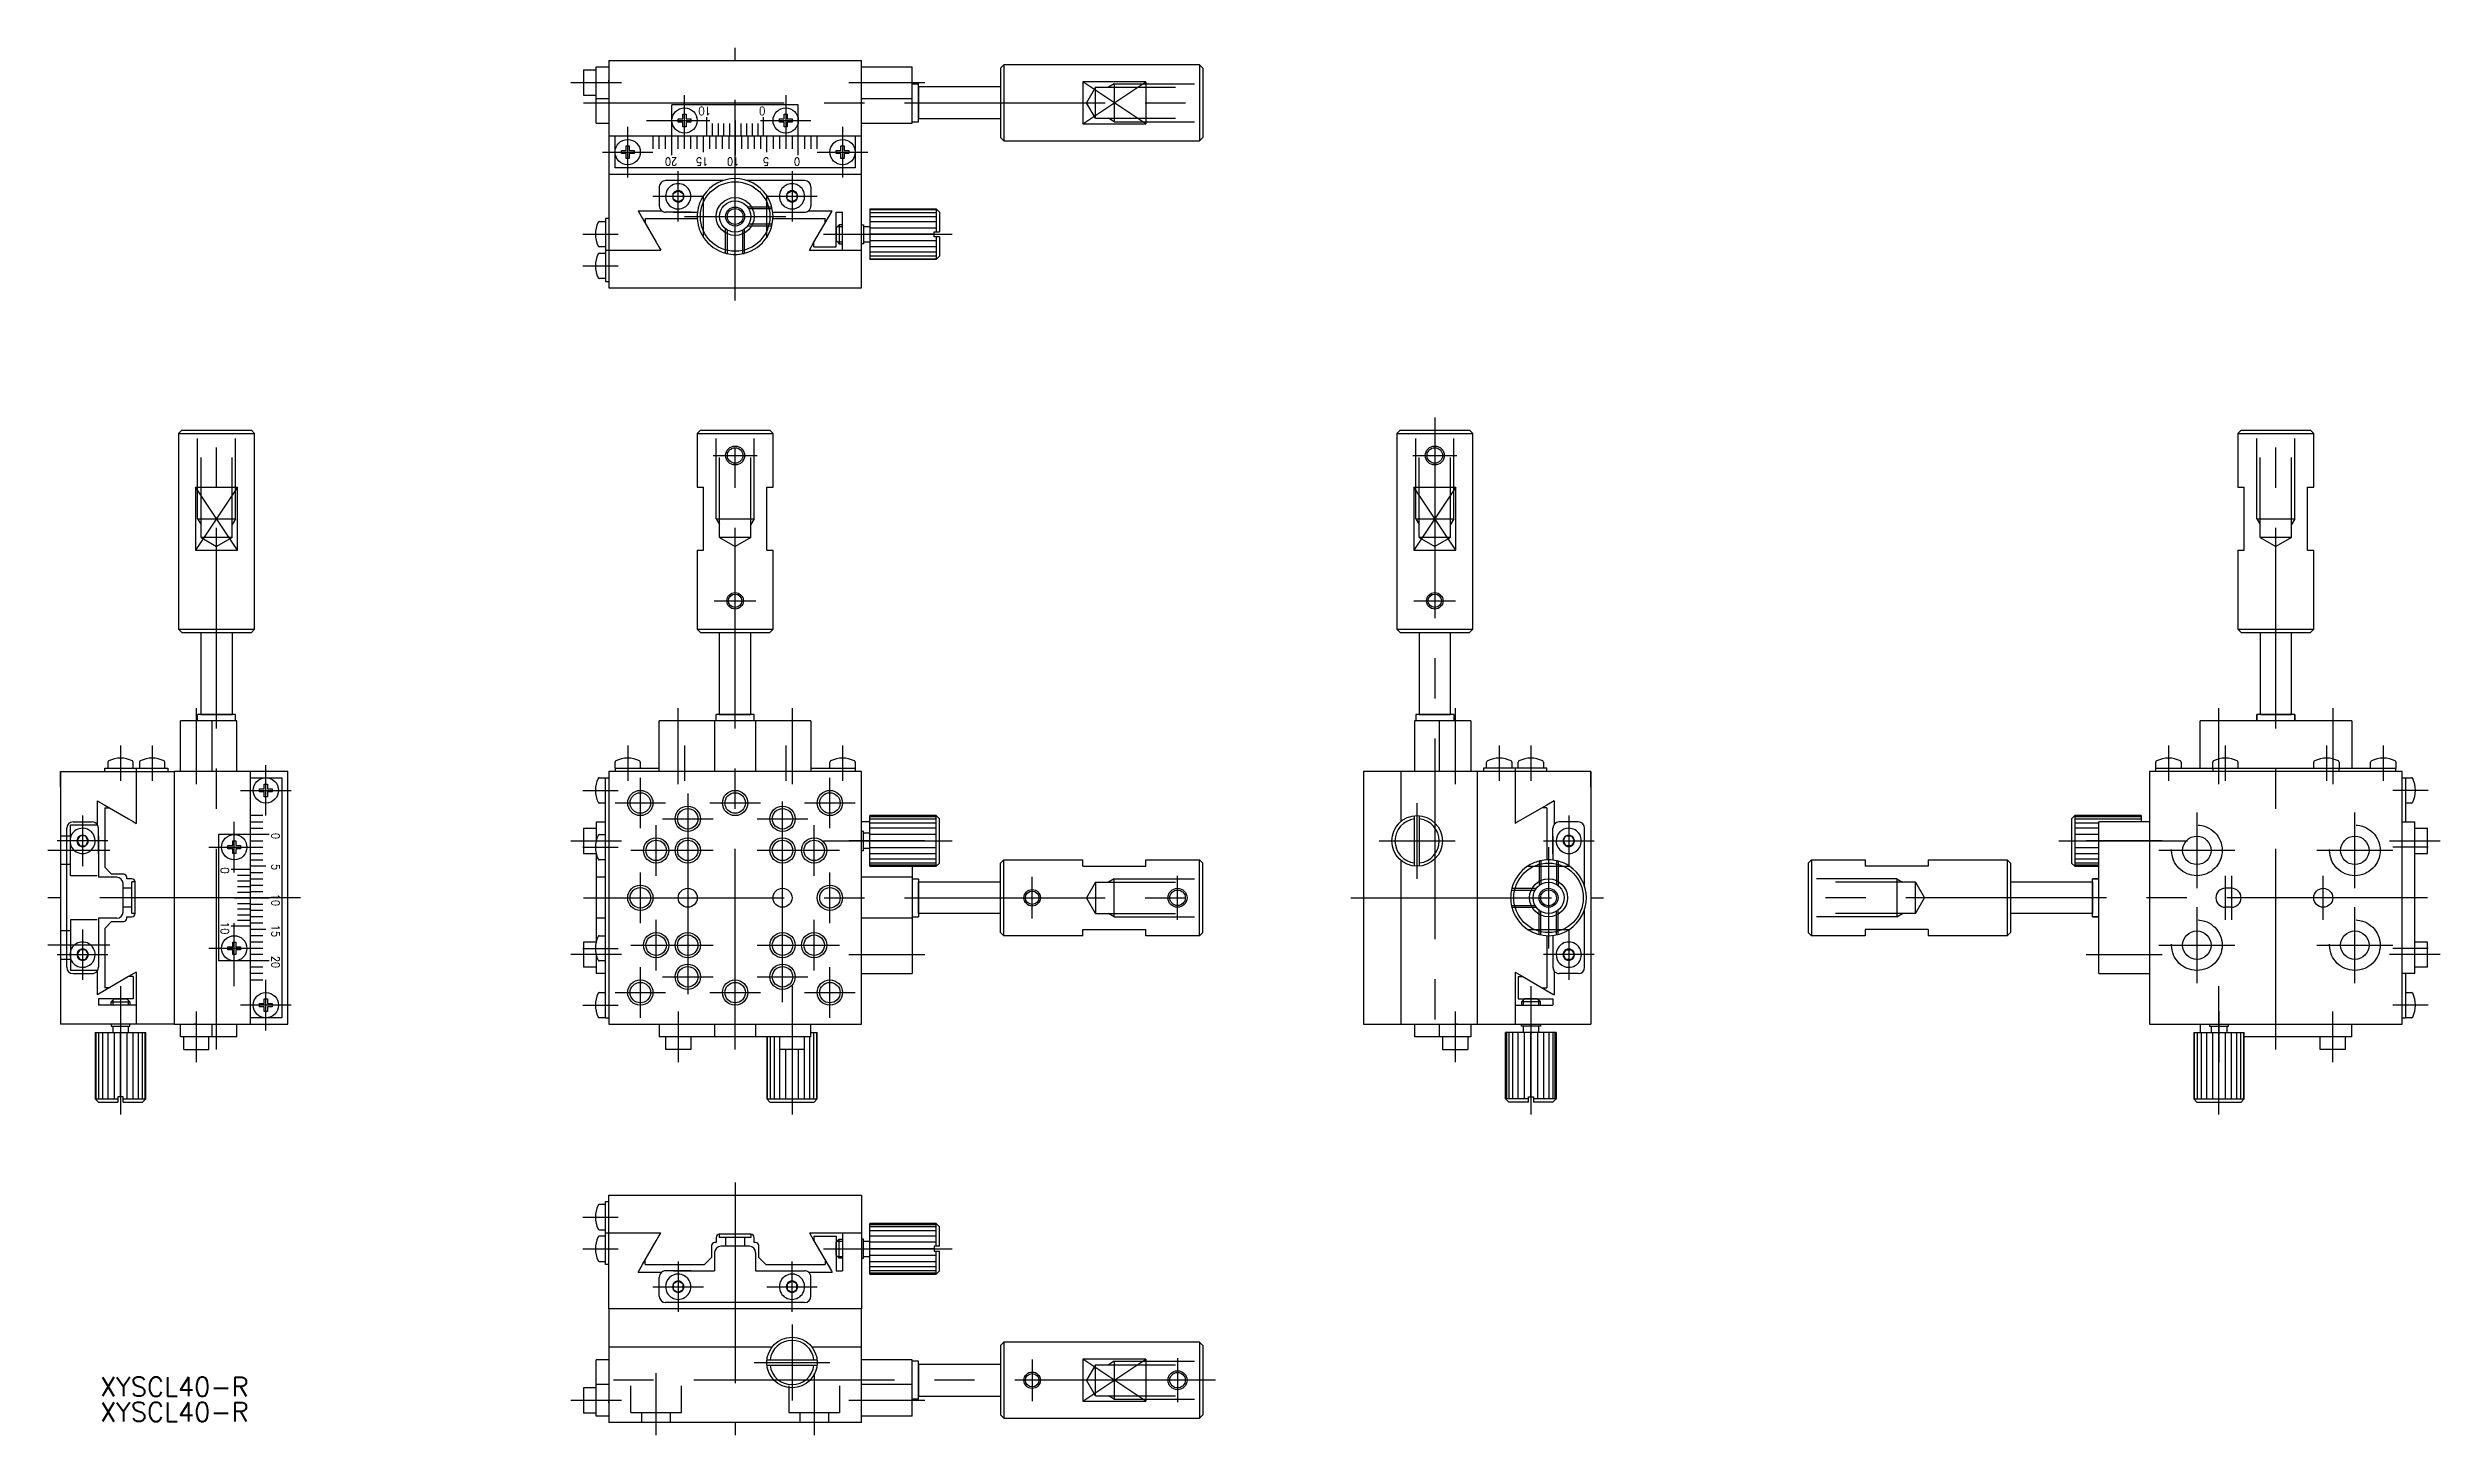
# Model space of a CAD drawing. Extents: x -109 to 270, y -85 to 135.
import ezdxf

# ---------------------------------------------------------------- set-up
doc = ezdxf.new("R2010")
doc.units = 0
doc.linetypes.add('CENTER', pattern=[50.8, 31.75, -6.35, 6.35, -6.35])
doc.linetypes.add('DASHED', pattern=[19.05, 12.7, -6.35])
doc.layers.get('0').update_dxf_attribs({"linetype": 'CONTINUOUS'})
doc.layers.add('CENTER', color=1, linetype='CENTER')
doc.styles.add('CONVERTER_1', font='txt.shx', dxfattribs={"width": 0.9})
doc.styles.get("Standard").update_dxf_attribs({"font": 'txt.shx', "height": 3, "bigfont": 'bigfont.shx'})

msp = doc.modelspace()

# ---------------------------------------------------------------- texts
at = {"color": 7, "linetype": 'CONTINUOUS', "style": 'CONVERTER_1', "width": 0.9}
for s, height, rotation, p in [('10', 1.3, 180, (-3.82, 125.17)), ('0', 1.3, 180, (4.79, 125.17)), ('20', 1.25, 180, (-9.16, 117.14)), ('15', 1.25, 180, (-4.25, 117.14)), ('10', 1.25, 180, (0.66, 117.14)), ('5', 1.25, 180, (5.38, 117.14)), ('0', 1.25, 180, (10.28, 117.14)), ('0', 1.25, 270, (-73.34, 10.25)), ('0', 1.3, 270, (-81.4, 4.82)), ('5', 1.25, 270, (-73.34, 5.34)), ('10', 1.25, 270, (-73.34, 0.63)), ('10', 1.3, 270, (-81.4, -3.79)), ('15', 1.25, 270, (-73.34, -4.28)), ('20', 1.25, 270, (-73.34, -9.19))]:
    msp.add_text(s, height=height, rotation=rotation, dxfattribs=at).set_placement(p)
at = {"color": 7, "linetype": 'CONTINUOUS'}
for p in [(-100.51, -78.89), (-100.51, -82.86)]:
    msp.add_text('XYSCL40-R', height=3, dxfattribs=at).set_placement(p)

# ---------------------------------------------------------------- linework, layer by layer
at = {"color": 7, "linetype": 'CONTINUOUS'}
for p, q in [((-20, 132.52), (20, 132.52)), ((-20, 132.52), (20, 132.52)), ((-20, 132.52), (-20, 123.52)), ((-20, 132.52), (-20, 131.52)), ((-14.75, 132.52), (-10.25, 132.52)), ((-14.75, 132.52), (-10.25, 132.52)), ((20, 122.62), (20, 132.52)), ((20, 123.52), (20, 132.52)), ((20, 131.52), (20, 132.52)), ((-24, 131.02), (-22, 131.02)), ((-24, 131.02), (-24, 129.02)), ((-24, 129.02), (-24, 127.02)), ((-22, 131.52), (-20, 131.52)), ((-22, 129.02), (-22, 131.52)), ((-22, 122.62), (-22, 129.02)), ((-20, 131.52), (-20, 128.82)), ((-20, 129.82), (-20, 129.12)), ((-20, 129.12), (-20, 129.42)), ((-20, 129.02), (-20, 122.62)), ((-20, 129.02), (-20, 129.02)), ((20, 131.52), (28, 131.52)), ((28, 126.52), (28, 131.52)), ((28, 128.82), (29, 128.82)), ((29, 122.82), (29, 128.82)), ((29, 122.82), (29, 128.82)), ((42.5, 131.82), (42, 131.32)), ((42, 131.32), (42, 120.32)), ((66, 131.82), (42.5, 131.82)), ((42.5, 131.82), (42.5, 119.82)), ((55, 129.13), (55, 125.82)), ((65, 129.13), (55, 129.13)), ((65, 129.13), (65, 125.82)), ((73.5, 131.82), (66, 131.82)), ((73.5, 131.82), (73.5, 119.82)), ((74, 131.32), (73.5, 131.82)), ((74, 131.32), (74, 120.32)), ((74, 128.82), (74, 128.28)), ((-24, 127.02), (-22, 127.02)), ((-22, 126.52), (-20, 126.52)), ((-10, 117.52), (-10, 125.52)), ((10, 125.52), (-10, 125.52)), ((10, 117.52), (10, 125.52)), ((20, 126.52), (28, 126.52)), ((28, 122.62), (28, 126.52)), ((42, 128.32), (29, 128.32)), ((29, 128.32), (29, 124.59)), ((29, 128.32), (29, 127.32)), ((29, 128.32), (29, 127.32)), ((29, 128.32), (29, 127.05)), ((29, 127.32), (29, 127.05)), ((29, 127.32), (29, 127.05)), ((29, 127.05), (29, 123.32)), ((55, 125.82), (55, 122.5)), ((65, 125.82), (65, 122.5)), ((74, 128.28), (74, 123.36)), ((-22, 122.62), (-20, 122.62)), ((-22, 122.62), (-20, 122.62)), ((-20, 123.52), (-20, 114.52)), ((-9, 123.27), (-8.25, 123.27)), ((-9, 123.27), (-8.25, 123.27)), ((-9, 122.77), (-9, 123.27)), ((-9, 122.77), (-9, 123.27)), ((-8.25, 122.77), (-9, 122.77)), ((-8.25, 122.77), (-9, 122.77)), ((-8.25, 124.02), (-7.75, 124.02)), ((-8.25, 123.27), (-8.25, 124.02)), ((-8.25, 123.27), (-8.25, 124.02)), ((-8.25, 124.02), (-7.75, 124.02)), ((-8.25, 122.02), (-8.25, 122.77)), ((-7.75, 122.02), (-8.25, 122.02)), ((-7.75, 124.02), (-7.75, 123.27)), ((-7.75, 124.02), (-7.75, 123.27)), ((-7.75, 123.27), (-7, 123.27)), ((-7.75, 123.27), (-7, 123.27)), ((-7, 122.77), (-7.75, 122.77)), ((-7, 122.77), (-7.75, 122.77)), ((-7.75, 122.77), (-7.75, 122.02)), ((-7, 123.27), (-7, 122.77)), ((-7, 123.27), (-7, 122.77)), ((-4.5, 120.52), (-4.5, 123.52)), ((-3.6, 120.52), (-3.6, 122.52)), ((-2.7, 122.52), (-2.7, 120.52)), ((-1.8, 120.52), (-1.8, 122.52)), ((-0.9, 122.52), (-0.9, 120.52)), ((0, 123.02), (0, 120.52)), ((0.9, 122.52), (0.9, 120.52)), ((1.8, 122.52), (1.8, 120.52)), ((2.7, 122.52), (2.7, 120.52)), ((3.6, 122.52), (3.6, 120.52)), ((4.5, 120.52), (4.5, 123.52)), ((7, 123.27), (7.75, 123.27)), ((7, 123.27), (7.75, 123.27)), ((7, 122.77), (7, 123.27)), ((7, 122.77), (7, 123.27)), ((7.75, 122.77), (7, 122.77)), ((7.75, 122.77), (7, 122.77)), ((7.75, 124.02), (8.25, 124.02)), ((7.75, 123.27), (7.75, 124.02)), ((7.75, 123.27), (7.75, 124.02)), ((7.75, 124.02), (8.25, 124.02)), ((7.75, 122.02), (7.75, 122.77)), ((8.25, 122.02), (7.75, 122.02)), ((8.25, 124.02), (8.25, 123.27)), ((8.25, 124.02), (8.25, 123.27)), ((8.25, 123.27), (9, 123.27)), ((8.25, 123.27), (9, 123.27)), ((8.25, 122.77), (8.25, 122.02)), ((9, 122.77), (8.25, 122.77)), ((9, 122.77), (8.25, 122.77)), ((9, 123.27), (9, 122.77)), ((9, 123.27), (9, 122.77)), ((20, 114.52), (20, 123.52)), ((20, 122.62), (28, 122.62)), ((20, 122.62), (22, 122.62)), ((28, 122.82), (29, 122.82)), ((29, 124.59), (29, 124.32)), ((29, 124.59), (29, 123.32)), ((29, 124.59), (29, 124.32)), ((29, 124.32), (29, 123.32)), ((29, 124.32), (29, 123.32)), ((29, 123.32), (42, 123.32)), ((55, 122.5), (65, 122.5)), ((74, 123.36), (74, 122.82)), ((20, 120.52), (-20, 120.52)), ((-19, 115.52), (-19, 120.52)), ((-18, 118.27), (-17.25, 118.27)), ((-18, 117.77), (-18, 118.27)), ((-17.25, 117.77), (-18, 117.77)), ((-17.25, 118.27), (-17.25, 119.02)), ((-17.25, 119.02), (-16.75, 119.02)), ((-17.25, 117.02), (-17.25, 117.77)), ((-16.75, 119.02), (-16.75, 118.27)), ((-16.75, 118.27), (-16, 118.27)), ((-16, 117.77), (-16.75, 117.77)), ((-16.75, 117.77), (-16.75, 117.02)), ((-16, 118.27), (-16, 117.77)), ((-13, 120.52), (-13, 118.52)), ((-12, 118.52), (-12, 120.52)), ((-11, 118.52), (-11, 120.52)), ((-9, 118.52), (-9, 120.52)), ((-8, 118.52), (-8, 120.52)), ((-7, 118.52), (-7, 120.52)), ((-6, 118.52), (-6, 120.52)), ((-5, 118.02), (-5, 120.52)), ((-4, 118.52), (-4, 120.52)), ((-3, 118.52), (-3, 120.52)), ((-2, 118.52), (-2, 120.52)), ((-1, 120.52), (-1, 118.52)), ((0, 120.52), (0, 117.52)), ((1, 120.52), (1, 118.52)), ((2, 120.52), (2, 118.52)), ((3, 120.52), (3, 118.52)), ((4, 120.52), (4, 118.52)), ((5, 118.02), (5, 120.52)), ((6, 120.52), (6, 118.52)), ((7, 120.52), (7, 118.52)), ((8, 120.52), (8, 118.52)), ((9, 120.52), (9, 118.52)), ((11, 120.52), (11, 118.52)), ((12, 120.52), (12, 118.52)), ((13, 118.52), (13, 120.52)), ((16, 118.27), (16.75, 118.27)), ((16, 117.77), (16, 118.27)), ((16.75, 117.77), (16, 117.77)), ((16.75, 118.27), (16.75, 119.02)), ((16.75, 119.02), (17.25, 119.02)), ((16.75, 117.02), (16.75, 117.77)), ((17.25, 119.02), (17.25, 118.27)), ((17.25, 118.27), (18, 118.27)), ((17.25, 117.77), (17.25, 117.02)), ((18, 117.77), (17.25, 117.77)), ((18, 118.27), (18, 117.77)), ((19, 120.52), (19, 115.52)), ((42, 120.32), (42.5, 119.82)), ((42.5, 119.82), (66, 119.82)), ((66, 119.82), (73.5, 119.82)), ((73.5, 119.82), (74, 120.32)), ((-20, 114.52), (-20, 103.02)), ((-20, 114.52), (20, 114.52)), ((0, 115.52), (-19, 115.52)), ((-16.75, 117.02), (-17.25, 117.02)), ((19, 115.52), (0, 115.52)), ((17.25, 117.02), (16.75, 117.02)), ((20, 103.02), (20, 114.52)), ((-12, 112.52), (-12, 109.52)), ((-1.87, 113.52), (-11, 113.52)), ((-9.78, 111.47), (-9, 111.92)), ((-9.78, 110.57), (-9.78, 111.47)), ((-9, 110.12), (-9.78, 110.57)), ((-9, 111.92), (-8.22, 111.47)), ((-9, 110.12), (-8.22, 110.57)), ((-8.22, 111.47), (-8.22, 110.57)), ((11, 113.52), (1.87, 113.52)), ((8.22, 111.47), (9, 111.92)), ((8.22, 110.57), (8.22, 111.47)), ((8.22, 110.57), (9, 110.12)), ((9, 111.92), (9.78, 111.47)), ((9.78, 110.57), (9, 110.12)), ((9.78, 111.47), (9.78, 110.57)), ((12, 112.52), (12, 109.52)), ((-21.49, 107.02), (-20.5, 107.02)), ((-20.5, 107.52), (-20.5, 102.52)), ((-20, 107.52), (-20.5, 107.52)), ((-15.35, 108.72), (-14.66, 107.52)), ((-15.35, 108.72), (-11.6, 108.72)), ((-14.66, 107.52), (-12.48, 103.75)), ((-14.23, 107.52), (-5.99, 107.52)), ((-14.23, 107.52), (-14.23, 106.78)), ((-6.96, 108.52), (-11, 108.52)), ((-9.75, 108.52), (-5.96, 108.52)), ((5.96, 108.52), (11, 108.52)), ((5.99, 107.52), (14.23, 107.52)), ((11.6, 108.72), (15.35, 108.72)), ((12.48, 103.75), (15.23, 108.52)), ((14.23, 106.78), (14.23, 107.52)), ((15.23, 108.52), (15.35, 108.72)), ((15.98, 103.02), (15.98, 108.52)), ((15.98, 108.52), (16.98, 108.52)), ((16.21, 106.24), (15.98, 106.02)), ((15.98, 105.02), (15.98, 106.02)), ((15.98, 106.02), (15.98, 104.02)), ((16.48, 106.52), (16.21, 106.24)), ((16.98, 106.52), (16.48, 106.52)), ((16.48, 106.52), (16.48, 103.52)), ((16.98, 102.52), (16.98, 108.52)), ((20, 106.52), (20.32, 106.52)), ((20.32, 106.52), (20.32, 103.52)), ((20.32, 106.24), (21.32, 106.24)), ((21.32, 109.02), (31.82, 109.02)), ((21.32, 109.02), (21.32, 106.24)), ((31.82, 108.88), (21.32, 108.88)), ((21.32, 108.48), (31.82, 108.48)), ((21.32, 107.85), (31.82, 107.85)), ((21.32, 107.02), (31.82, 107.02)), ((21.32, 106.24), (21.32, 105.02)), ((21.32, 106.05), (31.82, 106.05)), ((32.32, 108.52), (31.82, 109.02)), ((31.82, 109.02), (31.82, 105.42)), ((32.32, 108.52), (32.32, 105.42)), ((-20.5, 103.02), (-21.49, 103.02)), ((-20.5, 102.52), (-20, 102.52)), ((-20.5, 102.52), (-20.5, 97.52)), ((-20, 103.02), (-20, 102.52)), ((-20, 102.52), (-11.77, 102.52)), ((-20, 102.52), (-20, 102.02)), ((-12.48, 103.75), (-12.06, 103.02)), ((-12.06, 103.02), (-11.77, 102.52)), ((11.77, 102.52), (12.48, 103.75)), ((11.77, 102.52), (16.52, 102.52)), ((11.89, 102.52), (20, 102.52)), ((12.48, 103.02), (12.48, 103.75)), ((12.48, 103.02), (15.98, 103.02)), ((15.98, 104.02), (16.21, 103.79)), ((16.21, 103.79), (16.48, 103.52)), ((16.48, 103.52), (16.98, 103.52)), ((20.32, 103.52), (20, 103.52)), ((20, 102.52), (20, 103.02)), ((20, 102.52), (20, 103.02)), ((20, 96.52), (20, 102.52)), ((20.32, 103.79), (21.32, 103.79)), ((31.52, 105.02), (21.32, 105.02)), ((21.32, 105.02), (21.32, 103.79)), ((31.82, 103.98), (21.32, 103.98)), ((21.32, 103.79), (21.32, 101.15)), ((31.82, 103.02), (21.32, 103.02)), ((31.52, 105.42), (32.32, 105.42)), ((31.52, 105.02), (31.52, 105.42)), ((31.52, 104.62), (31.52, 105.02)), ((32.32, 104.62), (31.52, 104.62)), ((31.82, 104.62), (31.82, 101.02)), ((32.32, 104.62), (32.32, 101.52)), ((-21.49, 102.02), (-20.5, 102.02)), ((-20, 102.02), (-20, 100.52)), ((-20, 102.02), (-20, 100.52)), ((-20, 100.52), (-20, 96.52)), ((31.82, 102.19), (21.32, 102.19)), ((31.82, 101.55), (21.32, 101.55)), ((21.32, 101.15), (31.82, 101.15)), ((21.32, 101.15), (21.32, 101.02)), ((31.82, 101.02), (21.32, 101.02)), ((31.82, 101.02), (32.32, 101.52)), ((-20.5, 98.02), (-21.49, 98.02)), ((-20.5, 97.52), (-20, 97.52)), ((-20, 96.52), (20, 96.52)), ((-87.55, 74), (-88.05, 73.5)), ((-88.05, 73.5), (-88.05, 66)), ((-88.05, 73.5), (-76.05, 73.5)), ((-87.55, 74), (-76.55, 74)), ((-85.05, 74), (-84.51, 74)), ((-84.51, 74), (-79.59, 74)), ((-79.59, 74), (-79.05, 74)), ((-76.05, 73.5), (-76.55, 74)), ((-76.05, 66), (-76.05, 73.5)), ((-5.5, 74), (-6, 73.5)), ((-6, 73.5), (-6, 66)), ((-6, 73.5), (6, 73.5)), ((-5.5, 74), (-3, 74)), ((-3, 74), (-2.46, 74)), ((-2.46, 74), (2.46, 74)), ((2.46, 74), (3, 74)), ((3, 74), (5.5, 74)), ((6, 73.5), (5.5, 74)), ((6, 66), (6, 73.5)), ((105.21, 74), (104.71, 73.5)), ((104.71, 73.5), (104.71, 66)), ((104.71, 73.5), (116.71, 73.5)), ((105.21, 74), (116.21, 74)), ((107.71, 74), (108.25, 74)), ((108.25, 74), (113.17, 74)), ((113.17, 74), (113.71, 74)), ((116.71, 73.5), (116.21, 74)), ((116.71, 66), (116.71, 73.5)), ((238.29, 74), (237.79, 73.5)), ((237.79, 73.5), (237.79, 66)), ((237.79, 73.5), (249.79, 73.5)), ((238.29, 74), (249.29, 74)), ((240.79, 74), (241.33, 74)), ((241.33, 74), (246.24, 74)), ((246.24, 74), (246.79, 74)), ((249.79, 73.5), (249.29, 74)), ((249.79, 66), (249.79, 73.5)), ((-88.05, 66), (-88.05, 42.5)), ((-85.36, 65), (-85.36, 55)), ((-85.36, 65), (-82.05, 65)), ((-82.05, 65), (-78.73, 65)), ((-78.73, 55), (-78.73, 65)), ((-76.05, 42.5), (-76.05, 66)), ((-6, 66), (-6, 65)), ((-6, 65), (-5, 65)), ((-5, 55), (-5, 65)), ((5, 55), (5, 65)), ((5, 65), (6, 65)), ((6, 65), (6, 66)), ((104.71, 66), (104.71, 42.5)), ((107.4, 65), (107.4, 55)), ((107.4, 65), (110.71, 65)), ((110.71, 65), (114.03, 65)), ((114.03, 55), (114.03, 65)), ((116.71, 42.5), (116.71, 66)), ((237.79, 66), (237.79, 65)), ((237.79, 65), (238.79, 65)), ((238.79, 55), (238.79, 65)), ((248.79, 55), (248.79, 65)), ((248.79, 65), (249.79, 65)), ((249.79, 65), (249.79, 66)), ((-85.36, 55), (-82.05, 55)), ((-82.05, 55), (-78.73, 55)), ((-6, 55), (-6, 42.5)), ((-6, 55), (-5, 55)), ((5, 55), (6, 55)), ((6, 42.5), (6, 55)), ((107.4, 55), (110.71, 55)), ((110.71, 55), (114.03, 55)), ((237.79, 55), (237.79, 42.5)), ((237.79, 55), (238.79, 55)), ((248.79, 55), (249.79, 55)), ((249.79, 42.5), (249.79, 55)), ((-88.05, 42.5), (-76.05, 42.5)), ((-88.05, 42.5), (-87.55, 42)), ((-87.55, 42), (-76.55, 42)), ((-84.55, 42), (-84.55, 29)), ((-79.55, 29), (-79.55, 42)), ((-76.55, 42), (-76.05, 42.5)), ((-6, 42.5), (6, 42.5)), ((-6, 42.5), (-5.5, 42)), ((-5.5, 42), (5.5, 42)), ((-2.5, 42), (-2.5, 29)), ((2.5, 29), (2.5, 42)), ((5.5, 42), (6, 42.5)), ((104.71, 42.5), (116.71, 42.5)), ((104.71, 42.5), (105.21, 42)), ((105.21, 42), (116.21, 42)), ((108.21, 42), (108.21, 29)), ((113.21, 29), (113.21, 42)), ((116.21, 42), (116.71, 42.5)), ((237.79, 42.5), (249.79, 42.5)), ((237.79, 42.5), (238.29, 42)), ((238.29, 42), (249.29, 42)), ((241.29, 42), (241.29, 29)), ((246.29, 29), (246.29, 42)), ((249.29, 42), (249.79, 42.5)), ((-87.75, 20), (-87.75, 28)), ((-82.75, 28), (-87.75, 28)), ((-79.05, 29), (-85.05, 29)), ((-79.05, 29), (-85.05, 29)), ((-85.05, 28), (-85.05, 29)), ((-84.55, 29), (-80.82, 29)), ((-84.55, 29), (-83.55, 29)), ((-84.55, 29), (-83.55, 29)), ((-84.55, 29), (-83.28, 29)), ((-83.55, 29), (-83.28, 29)), ((-83.55, 29), (-83.28, 29)), ((-83.28, 29), (-79.55, 29)), ((-82.75, 20), (-82.75, 28)), ((-78.85, 28), (-82.75, 28)), ((-80.82, 29), (-80.55, 29)), ((-80.82, 29), (-79.55, 29)), ((-80.82, 29), (-80.55, 29)), ((-80.55, 29), (-79.55, 29)), ((-80.55, 29), (-79.55, 29)), ((-79.05, 28), (-79.05, 29)), ((-78.85, 20), (-78.85, 28)), ((12, 28), (-12, 28)), ((-12, 20), (-12, 28)), ((-3.25, 28), (-3.25, 20)), ((3, 29), (-3, 29)), ((3, 29), (-3, 29)), ((-2.5, 29), (-3, 29)), ((-2.5, 29), (-3, 29)), ((-3, 28), (-3, 29)), ((-3, 28), (-3, 29)), ((-2.5, 29), (1.23, 29)), ((2.5, 29), (-2.5, 29)), ((2.5, 29), (-2.5, 29)), ((-2.5, 29), (-1.23, 29)), ((-2.5, 29), (-1.5, 29)), ((-2.5, 29), (-1.5, 29)), ((-1.5, 29), (-1.23, 29)), ((-1.5, 29), (-1.23, 29)), ((1.23, 29), (1.5, 29)), ((1.23, 29), (1.5, 29)), ((1.23, 29), (2.5, 29)), ((1.5, 29), (2.5, 29)), ((1.5, 29), (2.5, 29)), ((3, 29), (2.5, 29)), ((3, 29), (2.5, 29)), ((3, 28), (3, 29)), ((3, 28), (3, 29)), ((3.25, 28), (3.25, 20)), ((12, 28), (12, 20)), ((107.51, 28), (107.51, 20)), ((111.41, 28), (107.51, 28)), ((113.71, 29), (107.71, 29)), ((107.71, 29), (107.71, 28)), ((108.21, 29), (111.94, 29)), ((108.21, 29), (109.48, 29)), ((108.21, 29), (109.21, 29)), ((108.21, 29), (109.21, 29)), ((109.21, 29), (109.48, 29)), ((109.21, 29), (109.48, 29)), ((109.48, 29), (113.21, 29)), ((111.41, 28), (111.41, 20)), ((116.41, 28), (111.41, 28)), ((111.94, 29), (112.21, 29)), ((111.94, 29), (113.21, 29)), ((111.94, 29), (112.21, 29)), ((112.21, 29), (113.21, 29)), ((112.21, 29), (113.21, 29)), ((113.71, 29), (113.71, 28)), ((116.41, 28), (116.41, 20)), ((241.29, 28), (231.79, 28)), ((231.79, 20.5), (231.79, 28)), ((246.79, 29), (240.79, 29)), ((246.79, 29), (240.79, 29)), ((241.29, 29), (240.79, 29)), ((240.79, 29), (240.79, 28)), ((240.79, 29), (240.79, 28)), ((241.29, 29), (240.79, 29)), ((240.79, 28), (240.79, 29)), ((241.29, 29), (240.79, 29)), ((241.29, 29), (240.79, 29)), ((240.79, 28), (240.79, 29)), ((246.29, 29), (241.29, 29)), ((246.29, 29), (241.29, 29)), ((246.29, 29), (241.29, 29)), ((246.29, 29), (241.29, 29)), ((241.29, 29), (245.01, 29)), ((241.29, 29), (242.29, 29)), ((241.29, 29), (242.29, 29)), ((241.29, 29), (242.56, 29)), ((246.29, 28), (241.29, 28)), ((242.29, 29), (242.56, 29)), ((242.29, 29), (242.56, 29)), ((245.01, 29), (245.29, 29)), ((245.01, 29), (246.29, 29)), ((245.01, 29), (245.29, 29)), ((245.29, 29), (246.29, 29)), ((245.29, 29), (246.29, 29)), ((246.79, 29), (246.29, 29)), ((246.79, 29), (246.29, 29)), ((246.79, 29), (246.29, 29)), ((246.79, 29), (246.29, 29)), ((246.79, 28), (246.29, 28)), ((246.79, 29), (246.79, 28)), ((246.79, 29), (246.79, 28)), ((246.79, 28), (246.79, 29)), ((246.79, 28), (246.79, 29)), ((255.79, 28), (246.79, 28)), ((255.79, 28), (255.79, 20.5)), ((-106.75, 20), (-106.75, -17.5)), ((-106.75, 20), (-95.25, 20)), ((-106.75, 17.5), (-106.75, 20)), ((-99.75, 20.5), (-94.75, 20.5)), ((-99.75, 20), (-99.75, 20.5)), ((-99.25, 21.49), (-99.25, 20.5)), ((-95.25, 20.5), (-95.25, 21.49)), ((-95.25, 20), (-94.75, 20)), ((-94.75, 20.5), (-94.75, 20)), ((-94.75, 20.5), (-89.75, 20.5)), ((-94.75, 20), (-94.75, 11.77)), ((-94.75, 20), (-94.25, 20)), ((-94.25, 21.49), (-94.25, 20.5)), ((-94.25, 20), (-92.75, 20)), ((-94.25, 20), (-92.75, 20)), ((-92.75, 20), (-88.75, 20)), ((-90.25, 20.5), (-90.25, 21.49)), ((-89.75, 20.5), (-89.75, 20)), ((-88.75, 20), (-88.75, -20)), ((-78.85, 20), (-88.75, 20)), ((-79.75, 20), (-88.75, 20)), ((-87.75, 20), (-88.75, 20)), ((-70.75, 20), (-79.75, 20)), ((-78.85, 20), (-78.85, 22)), ((-76.75, 20), (-76.75, -20)), ((-76.75, 19), (-71.75, 19)), ((-71.75, 19), (-71.75, 0)), ((-70.75, -20), (-70.75, 20)), ((-21.49, 19), (-20.5, 19)), ((-20.5, -19), (-20.5, 19)), ((-20.5, 19), (-20, 19)), ((-20, 20), (-20, -20)), ((18, 20), (-20, 20)), ((-20, 20), (-20, 20)), ((-19, 20.5), (-19, 21.49)), ((-19, 20.5), (-19, 20)), ((-19, 20.5), (-12, 20.5)), ((-15, 21.49), (-15, 20.5)), ((18, 20), (11.4, 20)), ((12, 20.5), (19, 20.5)), ((15, 20.5), (15, 21.49)), ((19, 20), (18, 20)), ((19, 20), (18, 20)), ((19, 21.49), (19, 20.5)), ((19, 20.5), (19, 20)), ((20, 20), (19, 20)), ((19.6, 20), (19, 20)), ((20, -20), (20, 20)), ((99.41, 20), (99.41, -16.5)), ((117.41, 20), (99.41, 20)), ((105.41, 12.12), (105.41, 20)), ((107.51, 22), (107.51, 20)), ((117.41, 20), (117.41, -20)), ((121.41, 20), (117.41, 20)), ((123.41, 20.5), (118.41, 20.5)), ((118.41, 20.5), (118.41, 20)), ((118.91, 20.5), (118.91, 21.49)), ((122.91, 20), (121.41, 20)), ((122.91, 20), (121.41, 20)), ((122.91, 21.49), (122.91, 20.5)), ((123.41, 20), (122.91, 20)), ((123.41, 20.5), (123.41, 20)), ((128.41, 20.5), (123.41, 20.5)), ((123.41, 20), (123.41, 11.77)), ((123.91, 20), (123.41, 20)), ((123.91, 20.5), (123.91, 21.49)), ((135.41, 20), (123.91, 20)), ((127.91, 21.49), (127.91, 20.5)), ((128.41, 20), (128.41, 20.5)), ((135.41, 20), (135.41, -17.5)), ((135.41, 17.5), (135.41, 20)), ((223.79, 20), (223.79, -20)), ((263.79, 20), (223.79, 20)), ((223.79, 20), (223.79, 20)), ((224.79, 20.5), (224.79, 21.49)), ((224.79, 20.5), (262.79, 20.5)), ((224.79, 20), (224.79, 20.5)), ((228.79, 21.49), (228.79, 20.5)), ((233.79, 20.5), (233.79, 21.49)), ((233.79, 20.5), (233.79, 20)), ((237.79, 21.49), (237.79, 20.5)), ((249.79, 20.5), (249.79, 21.49)), ((253.79, 21.49), (253.79, 20.5)), ((253.79, 20), (253.79, 20.5)), ((258.79, 20.5), (258.79, 21.49)), ((262.79, 21.49), (262.79, 20.5)), ((262.79, 20), (262.79, 20.5)), ((263.79, -20), (263.79, 20)), ((263.79, 19), (264.29, 19)), ((264.29, 19), (264.29, 12)), ((264.29, 19), (265.27, 19)), ((-100.95, 15.35), (-100.95, 11.6)), ((-100.95, 15.35), (-99.75, 14.66)), ((-75.25, 16.75), (-75.25, 17.25)), ((-75.25, 17.25), (-74.5, 17.25)), ((-74.5, 16.75), (-75.25, 16.75)), ((-74.5, 17.25), (-74.5, 18)), ((-74.5, 18), (-74, 18)), ((-74.5, 16), (-74.5, 16.75)), ((-74, 16), (-74.5, 16)), ((-74, 18), (-74, 17.25)), ((-74, 17.25), (-73.25, 17.25)), ((-73.25, 16.75), (-74, 16.75)), ((-74, 16.75), (-74, 16)), ((-73.25, 17.25), (-73.25, 16.75)), ((129.61, 15.35), (128.41, 14.66)), ((129.61, 15.35), (129.61, 11.6)), ((-104.75, 12), (-101.75, 12)), ((-99.75, 14.66), (-95.98, 12.48)), ((-99.75, 14.23), (-99.75, 4.85)), ((-99.75, 14.23), (-99.01, 14.23)), ((-95.98, 12.48), (-95.25, 12.06)), ((-95.25, 12.06), (-94.75, 11.77)), ((-74.75, 13), (-76.75, 13)), ((-76.75, 12), (-74.75, 12)), ((-22, 12), (-20.5, 12)), ((-22, 12), (-22, 8.93)), ((-20.5, 15), (-21.49, 15)), ((21.32, 12), (20, 12)), ((31.82, 13), (21.32, 13)), ((21.32, 10.22), (21.32, 13)), ((21.32, 12.86), (31.82, 12.86)), ((31.82, 12.46), (21.32, 12.46)), ((31.82, 11.83), (21.32, 11.83)), ((31.82, 5), (31.82, 13)), ((31.82, 13), (32.32, 12.5)), ((32.32, 5.5), (32.32, 12.5)), ((107.51, 5.02), (107.51, 12.98)), ((108.31, 5.02), (108.31, 12.98)), ((123.91, 12.06), (123.41, 11.77)), ((124.64, 12.48), (123.91, 12.06)), ((128.41, 14.66), (124.64, 12.48)), ((128.41, 14.23), (127.68, 14.23)), ((128.41, 14.23), (128.41, 5.99)), ((133.41, 12), (130.41, 12)), ((211.46, 12.5), (211.96, 13)), ((211.46, 12.5), (211.46, 5.5)), ((211.96, 13), (211.96, 5)), ((222.46, 13), (211.96, 13)), ((211.96, 12.86), (222.46, 12.86)), ((222.46, 12.46), (211.96, 12.46)), ((215.79, 11.83), (211.96, 11.83)), ((223.79, 12), (215.79, 12)), ((215.79, 2.5), (215.79, 12)), ((222.46, 13), (222.46, 12)), ((263.79, 12), (265.79, 12)), ((265.27, 15), (264.29, 15)), ((265.79, -11), (265.79, 12)), ((-105.75, -11), (-105.75, 11)), ((-103.7, 9.78), (-104.15, 9)), ((-104.15, 9), (-103.7, 8.22)), ((-102.8, 9.78), (-103.7, 9.78)), ((-103.7, 8.22), (-102.8, 8.22)), ((-102.35, 9), (-102.8, 9.78)), ((-102.35, 9), (-102.8, 8.22)), ((-100.75, 6.96), (-100.75, 11)), ((-100.75, 9.75), (-100.75, 3.25)), ((-73.75, 10), (-81.75, 10)), ((-81.75, 10), (-81.75, -10)), ((-80.25, 8.25), (-79.5, 8.25)), ((-80.25, 7.75), (-80.25, 8.25)), ((-80.25, 7.75), (-80.25, 8.25)), ((-80.25, 8.25), (-79.5, 8.25)), ((-79.5, 7.75), (-80.25, 7.75)), ((-79.5, 7.75), (-80.25, 7.75)), ((-79.5, 9), (-79, 9)), ((-79.5, 9), (-79, 9)), ((-79.5, 8.25), (-79.5, 9)), ((-79.5, 8.25), (-79.5, 9)), ((-79.5, 7), (-79.5, 7.75)), ((-79.5, 7), (-79.5, 7.75)), ((-79, 9), (-79, 8.25)), ((-79, 9), (-79, 8.25)), ((-79, 8.25), (-78.25, 8.25)), ((-78.25, 7.75), (-79, 7.75)), ((-79, 7.75), (-79, 7)), ((-79, 7.75), (-79, 7)), ((-78.25, 8.25), (-78.25, 7.75)), ((-76.75, 11), (-74.75, 11)), ((-76.75, 9), (-74.75, 9)), ((-76.75, 8), (-74.75, 8)), ((-24, 11), (-22, 11)), ((-24, 11), (-24, 7)), ((-21.49, 10), (-20.5, 10)), ((20.32, 10.5), (20, 10.5)), ((20.32, 7.5), (20.32, 10.5)), ((21.32, 10.22), (20.32, 10.22)), ((21.32, 7.78), (20.32, 7.78)), ((31.82, 11), (21.32, 11)), ((21.32, 9), (21.32, 10.22)), ((31.82, 10.04), (21.32, 10.04)), ((21.32, 9), (31.82, 9)), ((21.32, 7.78), (21.32, 9)), ((21.32, 7.96), (31.82, 7.96)), ((21.32, 5.14), (21.32, 7.78)), ((129.41, 6.96), (129.41, 11)), ((129.41, 9.75), (129.41, 5.96)), ((131.01, 9), (131.46, 9.78)), ((131.01, 9), (131.46, 8.22)), ((131.46, 9.78), (132.36, 9.78)), ((132.36, 8.22), (131.46, 8.22)), ((132.36, 9.78), (132.81, 9)), ((132.81, 9), (132.36, 8.22)), ((134.41, 1.87), (134.41, 11)), ((215.79, 11), (211.96, 11)), ((215.79, 10.04), (211.96, 10.04)), ((211.96, 9), (215.79, 9)), ((211.96, 7.96), (215.79, 7.96)), ((265.79, 11), (267.79, 11)), ((267.79, 7), (267.79, 11)), ((-99.75, 4.85), (-98.65, 3.75)), ((-76.75, 4.5), (-79.75, 4.5)), ((-79, 7), (-79.5, 7)), ((-79, 7), (-79.5, 7)), ((-76.75, 7), (-74.75, 7)), ((-76.75, 6), (-74.75, 6)), ((-74.25, 5), (-76.75, 5)), ((-76.75, 4), (-74.75, 4)), ((-24, 7), (-22, 7)), ((-22, 7.07), (-22, 4)), ((-22, 4), (-22, -4)), ((-20.5, 6), (-21.49, 6)), ((20, 7.5), (20.32, 7.5)), ((21.32, 7), (31.82, 7)), ((21.32, 6.17), (31.82, 6.17)), ((21.32, 5.54), (31.82, 5.54)), ((31.82, 5.14), (21.32, 5.14)), ((21.32, 5), (21.32, 5.14)), ((21.32, 5), (31.82, 5)), ((28, 5), (28, -12)), ((32.32, 5.5), (31.82, 5)), ((42, 5.5), (42.5, 6)), ((42, -5.5), (42, 5.5)), ((42.5, 6), (55, 6)), ((42.5, -6), (42.5, 6)), ((55, 5), (55, 6)), ((55, 5), (65, 5)), ((65, 6), (66, 6)), ((65, 5), (65, 6)), ((66, 6), (73.5, 6)), ((73.5, -6), (73.5, 6)), ((73.5, 6), (74, 5.5)), ((74, 3), (74, 5.5)), ((105.41, -20), (105.41, 5.88)), ((169.79, 5.5), (170.29, 6)), ((169.79, 5.5), (169.79, -5.5)), ((170.29, 6), (170.29, -6)), ((170.29, 6), (177.79, 6)), ((177.79, 6), (178.79, 6)), ((178.79, 6), (178.79, 5)), ((188.79, 5), (178.79, 5)), ((188.79, 6), (201.29, 6)), ((188.79, 6), (188.79, 5)), ((201.29, 6), (201.29, -6)), ((201.29, 6), (201.79, 5.5)), ((201.79, 5.5), (201.79, -5.5)), ((211.96, 5), (211.46, 5.5)), ((211.96, 7), (215.79, 7)), ((211.96, 6.17), (215.79, 6.17)), ((211.96, 5.54), (215.79, 5.54)), ((215.79, 5.14), (211.96, 5.14)), ((211.96, 5), (215.79, 5)), ((265.79, 7), (267.79, 7)), ((-97.85, 3.25), (-100.75, 3.25)), ((-96.75, 3.75), (-98.65, 3.75)), ((-96.85, 1.5), (-96.85, 2.25)), ((-95.45, 1.5), (-96.85, 1.5)), ((-96.85, -1.5), (-96.85, 1.5)), ((-96.25, 3), (-96.25, 3.25)), ((-95.45, 3), (-96.25, 3)), ((-95.45, 1.5), (-95.45, 2.5)), ((-94.95, 2.5), (-95.45, 2.5)), ((-95.45, -1.5), (-95.45, 1.5)), ((-94.95, -2.5), (-94.95, 2.5)), ((-79.25, 0), (-76.75, 0)), ((-78.75, 3.6), (-76.75, 3.6)), ((-78.75, 2.7), (-76.75, 2.7)), ((-78.75, 1.8), (-76.75, 1.8)), ((-78.75, 0.9), (-76.75, 0.9)), ((-76.75, 3), (-74.75, 3)), ((-76.75, 2), (-74.75, 2)), ((-76.75, 1), (-74.75, 1)), ((-76.75, 0), (-73.75, 0)), ((-71.75, 0), (-71.75, -19)), ((-20.5, 3.25), (-22, 3.25)), ((28, 3.25), (20, 3.25)), ((28, 3), (29, 3)), ((28, 3), (29, 3)), ((29, 3), (29, -3)), ((29, 3), (29, -3)), ((29, 3), (29, 2.5)), ((29, 3), (29, 2.5)), ((29, 2.5), (42, 2.5)), ((29, 2.5), (29, -2.5)), ((29, 2.5), (29, -2.5)), ((29, 1.5), (29, 2.5)), ((29, 1.5), (29, 2.5)), ((29, 1.23), (29, 2.5)), ((29, 1.23), (29, 1.5)), ((29, 1.23), (29, 1.5)), ((29, -2.5), (29, 1.23)), ((74, 2.46), (74, 3)), ((74, -2.46), (74, 2.46)), ((169.79, 3), (169.79, 2.46)), ((169.79, 2.46), (169.79, -2.46)), ((201.79, 2.5), (214.79, 2.5)), ((214.79, -3), (214.79, 3)), ((214.79, -3), (214.79, 3)), ((214.79, 2.5), (214.79, 3)), ((214.79, 3), (215.79, 3)), ((214.79, 3), (215.79, 3)), ((214.79, 2.5), (214.79, 3)), ((215.79, 3), (214.79, 3)), ((214.79, 2.5), (214.79, 3)), ((214.79, 2.5), (214.79, 3)), ((215.79, 3), (214.79, 3)), ((214.79, 2.5), (214.79, 1.5)), ((214.79, 2.5), (214.79, 1.5)), ((214.79, 2.5), (214.79, 1.23)), ((214.79, 2.5), (214.79, -1.23)), ((214.79, -2.5), (214.79, 2.5)), ((214.79, -2.5), (214.79, 2.5)), ((214.79, -2.5), (214.79, 2.5)), ((214.79, -2.5), (214.79, 2.5)), ((214.79, 1.5), (214.79, 1.23)), ((214.79, 1.5), (214.79, 1.23)), ((215.79, -2.5), (215.79, 2.5)), ((236.79, 1.5), (235.79, 1.5)), ((-100.75, -3.25), (-100.75, -11)), ((-97.85, -3.25), (-100.75, -3.25)), ((-99.75, -4.85), (-98.65, -3.75)), ((-98.65, -3.75), (-96.75, -3.75)), ((-96.85, -2.25), (-96.85, -1.5)), ((-95.45, -1.5), (-96.85, -1.5)), ((-96.25, -3), (-95.45, -3)), ((-96.25, -3.25), (-96.25, -3)), ((-95.45, -2.5), (-95.45, -1.5)), ((-94.95, -2.5), (-95.45, -2.5)), ((-78.75, -0.9), (-76.75, -0.9)), ((-76.75, -1.8), (-78.75, -1.8)), ((-78.75, -2.7), (-76.75, -2.7)), ((-76.75, -3.6), (-78.75, -3.6)), ((-76.75, -1), (-74.75, -1)), ((-74.75, -2), (-76.75, -2)), ((-74.75, -3), (-76.75, -3)), ((-20.5, -3.25), (-22, -3.25)), ((28, -3.25), (20, -3.25)), ((28, -3), (29, -3)), ((28, -3), (29, -3)), ((29, -2.5), (29, -1.23)), ((29, -1.5), (29, -1.23)), ((29, -1.5), (29, -1.23)), ((29, -2.5), (29, -1.5)), ((29, -2.5), (29, -1.5)), ((42, -2.5), (29, -2.5)), ((29, -2.5), (29, -3)), ((29, -2.5), (29, -3)), ((74, -3), (74, -2.46)), ((74, -5.5), (74, -3)), ((134.41, -11), (134.41, -1.87)), ((169.79, -2.46), (169.79, -3)), ((214.79, -2.5), (201.79, -2.5)), ((214.79, -1.23), (214.79, -1.5)), ((214.79, -1.23), (214.79, -1.5)), ((214.79, -1.23), (214.79, -2.5)), ((214.79, -1.5), (214.79, -2.5)), ((214.79, -1.5), (214.79, -2.5)), ((214.79, -3), (214.79, -2.5)), ((214.79, -3), (214.79, -2.5)), ((214.79, -3), (214.79, -2.5)), ((214.79, -3), (214.79, -2.5)), ((214.79, -3), (215.79, -3)), ((214.79, -3), (215.79, -3)), ((215.79, -3), (214.79, -3)), ((215.79, -3), (214.79, -3)), ((215.79, -3), (215.79, -2.5)), ((215.79, -12), (215.79, -3)), ((236.79, -1.5), (235.79, -1.5)), ((-99.75, -4.85), (-99.75, -14.23)), ((-76.75, -4.5), (-79.75, -4.5)), ((-79.5, -7.75), (-79.5, -7)), ((-79.5, -7), (-79, -7)), ((-79.5, -7), (-79, -7)), ((-79.5, -7.75), (-79.5, -7)), ((-79, -7), (-79, -7.75)), ((-79, -7), (-79, -7.75)), ((-74.75, -4), (-76.75, -4)), ((-74.25, -5), (-76.75, -5)), ((-74.75, -6), (-76.75, -6)), ((-74.75, -7), (-76.75, -7)), ((-24, -7), (-24, -11)), ((-22, -7), (-24, -7)), ((-22, -4), (-22, -7.07)), ((-21.49, -6), (-20.5, -6)), ((42.5, -6), (42, -5.5)), ((55, -6), (42.5, -6)), ((55, -6), (55, -5)), ((55, -5), (65, -5)), ((65, -6), (65, -5)), ((66, -6), (65, -6)), ((73.5, -6), (66, -6)), ((74, -5.5), (73.5, -6)), ((128.41, -5.99), (128.41, -14.23)), ((129.41, -5.96), (129.41, -11)), ((170.29, -6), (169.79, -5.5)), ((177.79, -6), (170.29, -6)), ((178.79, -6), (177.79, -6)), ((188.79, -5), (178.79, -5)), ((178.79, -5), (178.79, -6)), ((188.79, -5), (188.79, -6)), ((201.29, -6), (188.79, -6)), ((201.79, -5.5), (201.29, -6)), ((267.79, -7), (265.79, -7)), ((267.79, -11), (267.79, -7)), ((-103.7, -8.22), (-104.15, -9)), ((-104.15, -9), (-103.7, -9.78)), ((-102.8, -8.22), (-103.7, -8.22)), ((-103.7, -9.78), (-102.8, -9.78)), ((-102.8, -8.22), (-102.35, -9)), ((-102.8, -9.78), (-102.35, -9)), ((-73.75, -10), (-81.75, -10)), ((-80.25, -7.75), (-79.5, -7.75)), ((-80.25, -8.25), (-80.25, -7.75)), ((-80.25, -8.25), (-80.25, -7.75)), ((-80.25, -7.75), (-79.5, -7.75)), ((-79.5, -8.25), (-80.25, -8.25)), ((-79.5, -8.25), (-80.25, -8.25)), ((-79.5, -9), (-79.5, -8.25)), ((-79.5, -9), (-79.5, -8.25)), ((-79, -9), (-79.5, -9)), ((-79, -9), (-79.5, -9)), ((-79, -7.75), (-78.25, -7.75)), ((-79, -8.25), (-79, -9)), ((-78.25, -8.25), (-79, -8.25)), ((-79, -8.25), (-79, -9)), ((-78.25, -7.75), (-78.25, -8.25)), ((-74.75, -8), (-76.75, -8)), ((-74.75, -9), (-76.75, -9)), ((-74.75, -11), (-76.75, -11)), ((-22, -11), (-24, -11)), ((-22, -8.93), (-22, -12)), ((-20.5, -10), (-21.49, -10)), ((131.46, -8.22), (131.01, -9)), ((131.46, -9.78), (131.01, -9)), ((131.46, -8.22), (132.36, -8.22)), ((132.36, -9.78), (131.46, -9.78)), ((132.36, -8.22), (132.81, -9)), ((132.81, -9), (132.36, -9.78)), ((267.79, -11), (265.79, -11)), ((265.79, -12), (265.79, -11)), ((-104.75, -12), (-101.75, -12)), ((-100.95, -11.6), (-100.95, -15.35)), ((-95.98, -12.48), (-100.75, -15.23)), ((-99.01, -14.23), (-99.75, -14.23)), ((-94.75, -11.77), (-95.98, -12.48)), ((-95.25, -12.48), (-95.98, -12.48)), ((-95.25, -12.48), (-95.25, -15.98)), ((-94.75, -11.77), (-94.75, -16.52)), ((-94.75, -11.89), (-94.75, -20)), ((-74.75, -12), (-76.75, -12)), ((-76.75, -13), (-74.75, -13)), ((-20.5, -12), (-22, -12)), ((-21.49, -15), (-20.5, -15)), ((20, -12), (28, -12)), ((123.41, -11.77), (123.41, -16.52)), ((123.41, -11.77), (124.64, -12.48)), ((123.41, -11.89), (123.41, -20)), ((123.91, -12.48), (123.91, -15.98)), ((123.91, -12.48), (124.64, -12.48)), ((124.64, -12.48), (129.41, -15.23)), ((127.68, -14.23), (128.41, -14.23)), ((129.61, -11.6), (129.61, -15.35)), ((133.41, -12), (130.41, -12)), ((215.79, -12), (223.79, -12)), ((265.79, -12), (263.79, -12)), ((264.29, -12), (264.29, -19)), ((264.29, -15), (265.27, -15)), ((-106.75, -17.5), (-106.75, -20)), ((-100.75, -15.23), (-100.95, -15.35)), ((-95.25, -15.98), (-100.75, -15.98)), ((-100.75, -15.98), (-100.75, -16.98)), ((-94.75, -16.98), (-100.75, -16.98)), ((-98.75, -16.48), (-98.47, -16.21)), ((-98.75, -16.48), (-95.75, -16.48)), ((-98.75, -16.98), (-98.75, -16.48)), ((-98.47, -16.21), (-98.25, -15.98)), ((-97.25, -15.98), (-98.25, -15.98)), ((-98.25, -15.98), (-96.25, -15.98)), ((-96.25, -15.98), (-96.02, -16.21)), ((-96.02, -16.21), (-95.75, -16.48)), ((-95.75, -16.48), (-95.75, -16.98)), ((-75.25, -16.75), (-74.5, -16.75)), ((-75.25, -17.25), (-75.25, -16.75)), ((-74.5, -17.25), (-75.25, -17.25)), ((-74.5, -16.75), (-74.5, -16)), ((-74.5, -16), (-74, -16)), ((-74.5, -18), (-74.5, -17.25)), ((-74, -18), (-74.5, -18)), ((-74, -16), (-74, -16.75)), ((-74, -16.75), (-73.25, -16.75)), ((-74, -17.25), (-74, -18)), ((-73.25, -17.25), (-74, -17.25)), ((-73.25, -16.75), (-73.25, -17.25)), ((99.41, -16.5), (99.41, -20)), ((123.41, -16.98), (129.41, -16.98)), ((123.91, -15.98), (129.41, -15.98)), ((124.69, -16.21), (124.41, -16.48)), ((127.41, -16.48), (124.41, -16.48)), ((124.41, -16.48), (124.41, -16.98)), ((124.91, -15.98), (124.69, -16.21)), ((126.91, -15.98), (124.91, -15.98)), ((125.91, -15.98), (126.91, -15.98)), ((127.14, -16.21), (126.91, -15.98)), ((127.41, -16.48), (127.14, -16.21)), ((127.41, -16.98), (127.41, -16.48)), ((129.41, -15.23), (129.61, -15.35)), ((129.41, -15.98), (129.41, -16.98)), ((135.41, -17.5), (135.41, -20)), ((-95.25, -20), (-106.75, -20)), ((-101.25, -21.32), (-101.25, -31.82)), ((-101.25, -21.32), (-98.47, -21.32)), ((-101.11, -31.82), (-101.11, -21.32)), ((-100.71, -21.32), (-100.71, -31.82)), ((-100.08, -21.32), (-100.08, -31.82)), ((-99.25, -21.32), (-99.25, -31.82)), ((-98.75, -20), (-98.75, -20.32)), ((-98.75, -20.32), (-95.75, -20.32)), ((-98.47, -20.32), (-98.47, -21.32)), ((-98.47, -21.32), (-97.25, -21.32)), ((-98.28, -21.32), (-98.28, -31.82)), ((-97.25, -31.52), (-97.25, -21.32)), ((-97.25, -21.32), (-96.02, -21.32)), ((-96.21, -31.82), (-96.21, -21.32)), ((-96.02, -20.32), (-96.02, -21.32)), ((-96.02, -21.32), (-93.38, -21.32)), ((-95.75, -20.32), (-95.75, -20)), ((-94.75, -20), (-95.25, -20)), ((-94.75, -20), (-95.25, -20)), ((-95.25, -31.82), (-95.25, -21.32)), ((-88.75, -20), (-94.75, -20)), ((-94.42, -31.82), (-94.42, -21.32)), ((-93.78, -31.82), (-93.78, -21.32)), ((-93.38, -21.32), (-93.38, -31.82)), ((-93.38, -21.32), (-93.25, -21.32)), ((-93.25, -31.82), (-93.25, -21.32)), ((-88.75, -20), (-79.75, -20)), ((-88.75, -20), (-87.75, -20)), ((-87.75, -20), (-85.05, -20)), ((-87.75, -22), (-87.75, -20)), ((-85.25, -22), (-87.75, -22)), ((-87.25, -24), (-87.25, -22)), ((-86.05, -20), (-85.35, -20)), ((-85.35, -20), (-85.65, -20)), ((-85.25, -20), (-78.85, -20)), ((-85.25, -20), (-85.25, -20)), ((-78.85, -22), (-85.25, -22)), ((-83.25, -24), (-83.25, -22)), ((-82.75, -22), (-82.75, -20)), ((-79.75, -20), (-70.75, -20)), ((-78.85, -22), (-78.85, -20)), ((-78.85, -22), (-78.85, -20)), ((-71.75, -19), (-76.75, -19)), ((-20.5, -19), (-21.49, -19)), ((-20.5, -19), (-20, -19)), ((-20, -20), (-12.9, -20)), ((-12.9, -20), (-4, -20)), ((-12, -20), (-10, -20)), ((-12, -20), (-12, -22)), ((-4, -22), (-12, -22)), ((-11, -22), (-11, -24)), ((-7, -22), (-7, -24)), ((-4, -20), (4, -20)), ((4, -22), (-4, -22)), ((-3.25, -20), (-3.25, -22)), ((3.25, -20), (3.25, -22)), ((4, -20), (11.4, -20)), ((12, -22), (4, -22)), ((5, -22), (5, -31.82)), ((5.14, -31.82), (5.14, -22)), ((5.54, -22), (5.54, -31.82)), ((6.17, -22), (6.17, -31.82)), ((7, -22), (7, -31.82)), ((10, -20), (11.4, -20)), ((11, -31.82), (11, -22)), ((11.4, -20), (18, -20)), ((11.4, -20), (12.9, -20)), ((11.83, -31.82), (11.83, -22)), ((12, -22), (12, -20)), ((12, -21.32), (13, -21.32)), ((12.46, -31.82), (12.46, -21.32)), ((12.86, -21.32), (12.86, -31.82)), ((12.9, -20), (18, -20)), ((13, -31.82), (13, -21.32)), ((18, -20), (19, -20)), ((18, -20), (19, -20)), ((19, -20), (20, -20)), ((19, -20), (19.6, -20)), ((99.41, -20), (105.41, -20)), ((105.41, -20), (110.41, -20)), ((105.41, -20), (117.41, -20)), ((107.51, -20), (110.41, -20)), ((107.51, -20), (107.51, -22)), ((107.51, -20), (107.51, -22)), ((113.91, -22), (107.51, -22)), ((110.41, -20), (113.91, -20)), ((110.41, -20), (114.31, -20)), ((111.41, -20), (111.41, -22)), ((111.91, -22), (111.91, -24)), ((113.71, -20), (116.41, -20)), ((113.91, -20), (113.91, -20)), ((116.41, -22), (113.91, -22)), ((114.01, -20), (114.71, -20)), ((114.31, -20), (114.01, -20)), ((115.91, -22), (115.91, -24)), ((116.41, -20), (117.41, -20)), ((116.41, -20), (116.41, -22)), ((117.41, -20), (123.41, -20)), ((121.91, -31.82), (121.91, -21.32)), ((122.05, -21.32), (121.91, -21.32)), ((122.05, -21.32), (122.05, -31.82)), ((124.69, -21.32), (122.05, -21.32)), ((122.45, -31.82), (122.45, -21.32)), ((123.08, -31.82), (123.08, -21.32)), ((123.41, -20), (123.91, -20)), ((123.41, -20), (123.91, -20)), ((123.91, -20), (135.41, -20)), ((123.91, -31.82), (123.91, -21.32)), ((124.41, -20.32), (124.41, -20)), ((127.41, -20.32), (124.41, -20.32)), ((124.69, -20.32), (124.69, -21.32)), ((125.91, -21.32), (124.69, -21.32)), ((124.88, -31.82), (124.88, -21.32)), ((125.91, -31.52), (125.91, -21.32)), ((127.14, -21.32), (125.91, -21.32)), ((126.95, -21.32), (126.95, -31.82)), ((127.14, -20.32), (127.14, -21.32)), ((129.91, -21.32), (127.14, -21.32)), ((127.41, -20), (127.41, -20.32)), ((127.91, -21.32), (127.91, -31.82)), ((128.74, -21.32), (128.74, -31.82)), ((129.38, -21.32), (129.38, -31.82)), ((129.78, -31.82), (129.78, -21.32)), ((129.91, -21.32), (129.91, -31.82)), ((223.79, -20), (263.79, -20)), ((230.79, -21.32), (233.56, -21.32)), ((230.79, -21.32), (230.79, -31.82)), ((230.92, -31.82), (230.92, -21.32)), ((231.32, -21.32), (231.32, -31.82)), ((231.79, -20), (231.79, -21.32)), ((231.96, -21.32), (231.96, -31.82)), ((232.79, -21.32), (232.79, -31.82)), ((233.29, -20), (233.29, -20.32)), ((233.29, -20.32), (236.29, -20.32)), ((233.56, -20.32), (233.56, -21.32)), ((233.56, -21.32), (234.79, -21.32)), ((233.75, -21.32), (233.75, -31.82)), ((234.79, -31.82), (234.79, -21.32)), ((234.79, -21.32), (236.01, -21.32)), ((235.82, -31.82), (235.82, -21.32)), ((236.01, -20.32), (236.01, -21.32)), ((236.01, -21.32), (238.65, -21.32)), ((236.29, -20.32), (236.29, -20)), ((236.79, -31.82), (236.79, -21.32)), ((237.61, -31.82), (237.61, -21.32)), ((238.25, -31.82), (238.25, -21.32)), ((238.65, -21.32), (238.65, -31.82)), ((238.65, -21.32), (238.79, -21.32)), ((238.79, -31.82), (238.79, -21.32)), ((254.79, -22), (238.79, -22)), ((250.79, -24), (250.79, -22)), ((254.79, -24), (254.79, -22)), ((255.79, -22), (254.79, -22)), ((255.79, -22), (255.79, -20)), ((263.79, -19), (264.29, -19)), ((265.27, -19), (264.29, -19)), ((-87.25, -24), (-85.25, -24)), ((-85.25, -24), (-83.25, -24)), ((-7, -24), (-11, -24)), ((11, -24), (7, -24)), ((7.96, -24), (7.96, -31.82)), ((9, -24), (9, -31.82)), ((10.04, -31.82), (10.04, -24)), ((111.91, -24), (113.91, -24)), ((113.91, -24), (115.91, -24)), ((254.79, -24), (250.79, -24)), ((-101.25, -31.82), (-97.65, -31.82)), ((-100.75, -32.32), (-101.25, -31.82)), ((-100.75, -32.32), (-97.65, -32.32)), ((-97.25, -31.52), (-97.65, -31.52)), ((-97.65, -31.52), (-97.65, -32.32)), ((-96.85, -31.52), (-97.25, -31.52)), ((-96.85, -32.32), (-96.85, -31.52)), ((-96.85, -31.82), (-93.25, -31.82)), ((-96.85, -32.32), (-93.75, -32.32)), ((-93.25, -31.82), (-93.75, -32.32)), ((5, -31.82), (13, -31.82)), ((5.5, -32.32), (5, -31.82)), ((5.5, -32.32), (12.5, -32.32)), ((13, -31.82), (12.5, -32.32)), ((125.51, -31.82), (121.91, -31.82)), ((121.91, -31.82), (122.41, -32.32)), ((125.51, -32.32), (122.41, -32.32)), ((125.51, -32.32), (125.51, -31.52)), ((125.51, -31.52), (125.91, -31.52)), ((125.91, -31.52), (126.31, -31.52)), ((126.31, -31.52), (126.31, -32.32)), ((129.91, -31.82), (126.31, -31.82)), ((129.41, -32.32), (126.31, -32.32)), ((129.41, -32.32), (129.91, -31.82)), ((230.79, -31.82), (238.79, -31.82)), ((231.29, -32.32), (230.79, -31.82)), ((231.29, -32.32), (238.29, -32.32)), ((238.79, -31.82), (238.29, -32.32)), ((-20.5, -48.55), (-21.49, -48.55)), ((-20.5, -48.05), (-20, -48.05)), ((-20.5, -53.05), (-20.5, -48.05)), ((-20, -47.05), (20, -47.05)), ((-20, -51.05), (-20, -47.05)), ((20, -47.05), (20, -53.05)), ((-21.49, -52.55), (-20.5, -52.55)), ((-20, -52.55), (-20, -51.05)), ((-20, -52.55), (-20, -51.05)), ((-20, -53.05), (-20, -52.55)), ((31.82, -51.55), (21.32, -51.55)), ((21.32, -51.68), (21.32, -51.55)), ((21.32, -51.68), (31.82, -51.68)), ((21.32, -54.32), (21.32, -51.68)), ((31.82, -52.08), (21.32, -52.08)), ((31.82, -52.72), (21.32, -52.72)), ((31.82, -51.55), (32.32, -52.05)), ((31.82, -55.15), (31.82, -51.55)), ((32.32, -55.15), (32.32, -52.05)), ((-20.5, -53.55), (-21.49, -53.55)), ((-20.5, -58.05), (-20.5, -53.05)), ((-20.5, -53.05), (-20, -53.05)), ((-20, -53.05), (-11.77, -53.05)), ((-20, -53.55), (-20, -53.05)), ((-20, -65.05), (-20, -53.55)), ((-14.66, -58.05), (-12.48, -54.28)), ((-12.48, -54.28), (-12.06, -53.55)), ((-12.06, -53.55), (-11.77, -53.05)), ((-3.75, -55.05), (-3.75, -56.95)), ((-3, -54.55), (-3.25, -54.55)), ((-3.25, -56.15), (-3.25, -59.05)), ((-3, -53.75), (-3, -54.55)), ((2.5, -53.25), (-2.5, -53.25)), ((-2.5, -53.25), (-2.5, -53.75)), ((-1.5, -53.75), (-2.5, -53.75)), ((-1.5, -55.15), (-2.25, -55.15)), ((1.5, -53.75), (-1.5, -53.75)), ((-1.5, -53.75), (-1.5, -55.15)), ((1.5, -55.15), (-1.5, -55.15)), ((1.5, -53.75), (1.5, -55.15)), ((2.5, -53.75), (1.5, -53.75)), ((2.25, -55.15), (1.5, -55.15)), ((2.5, -53.25), (2.5, -53.75)), ((3, -54.55), (3, -53.75)), ((3.25, -54.55), (3, -54.55)), ((3.25, -56.15), (3.25, -59.05)), ((3.75, -56.95), (3.75, -55.05)), ((11.77, -53.05), (12.48, -54.28)), ((11.77, -53.05), (16.52, -53.05)), ((11.89, -53.05), (20, -53.05)), ((12.48, -53.55), (12.48, -54.28)), ((12.48, -53.55), (15.98, -53.55)), ((12.48, -54.28), (15.23, -59.05)), ((15.98, -53.55), (15.98, -59.05)), ((15.98, -54.55), (16.21, -54.32)), ((15.98, -56.55), (15.98, -54.55)), ((15.98, -55.55), (15.98, -56.55)), ((16.21, -56.77), (15.98, -56.55)), ((16.21, -54.32), (16.48, -54.05)), ((16.48, -57.05), (16.21, -56.77)), ((16.48, -57.05), (16.48, -54.05)), ((16.48, -54.05), (16.98, -54.05)), ((16.98, -53.05), (16.98, -59.05)), ((20, -53.05), (20, -53.55)), ((20, -53.05), (20, -53.55)), ((20, -53.55), (20, -65.05)), ((20.32, -54.05), (20, -54.05)), ((20.32, -57.05), (20.32, -54.05)), ((20.32, -54.32), (21.32, -54.32)), ((20.32, -56.77), (21.32, -56.77)), ((31.82, -53.55), (21.32, -53.55)), ((21.32, -55.55), (21.32, -54.32)), ((31.82, -54.51), (21.32, -54.51)), ((31.52, -55.55), (21.32, -55.55)), ((21.32, -56.77), (21.32, -55.55)), ((21.32, -56.58), (31.82, -56.58)), ((21.32, -59.55), (21.32, -56.77)), ((31.52, -55.15), (31.52, -55.55)), ((32.32, -55.15), (31.52, -55.15)), ((31.52, -55.55), (31.52, -55.95)), ((31.52, -55.95), (32.32, -55.95)), ((31.82, -59.55), (31.82, -55.95)), ((32.32, -59.05), (32.32, -55.95)), ((-21.49, -57.55), (-20.5, -57.55)), ((-20, -58.05), (-20.5, -58.05)), ((-15.35, -59.25), (-14.66, -58.05)), ((-15.35, -59.25), (-11.6, -59.25)), ((-14.23, -58.05), (-14.23, -57.31)), ((-14.23, -58.05), (-4.85, -58.05)), ((-12, -63.05), (-12, -60.05)), ((-6.96, -59.05), (-11, -59.05)), ((-9.75, -59.05), (-3.25, -59.05)), ((-4.85, -58.05), (-3.75, -56.95)), ((3.25, -59.05), (11, -59.05)), ((4.85, -58.05), (3.75, -56.95)), ((4.85, -58.05), (14.23, -58.05)), ((11.6, -59.25), (15.35, -59.25)), ((12, -63.05), (12, -60.05)), ((14.23, -57.31), (14.23, -58.05)), ((15.23, -59.05), (15.35, -59.25)), ((15.98, -59.05), (16.98, -59.05)), ((16.98, -57.05), (16.48, -57.05)), ((20, -57.05), (20.32, -57.05)), ((21.32, -57.55), (31.82, -57.55)), ((21.32, -58.37), (31.82, -58.37)), ((21.32, -59.01), (31.82, -59.01)), ((31.82, -59.41), (21.32, -59.41)), ((21.32, -59.55), (31.82, -59.55)), ((32.32, -59.05), (31.82, -59.55)), ((11, -64.05), (-11, -64.05)), ((-9, -60.65), (-9.78, -61.1)), ((-9.78, -61.1), (-9.78, -62)), ((-9.78, -62), (-9, -62.45)), ((-9, -60.65), (-8.22, -61.1)), ((-9, -62.45), (-8.22, -62)), ((-8.22, -62), (-8.22, -61.1)), ((8.22, -61.1), (9, -60.65)), ((8.22, -61.1), (8.22, -62)), ((8.22, -62), (9, -62.45)), ((9.78, -61.1), (9, -60.65)), ((9, -62.45), (9.78, -62)), ((9.78, -62), (9.78, -61.1)), ((-20, -65.05), (-20, -71.05)), ((-16.5, -65.05), (-20, -65.05)), ((20, -65.05), (-16.5, -65.05)), ((20, -83.05), (20, -65.05)), ((-20, -71.05), (-20, -83.05)), ((-20, -71.05), (5.88, -71.05)), ((-20, -71.05), (-20, -76.05)), ((12.12, -71.05), (20, -71.05)), ((42.5, -70.35), (42, -70.85)), ((42, -70.85), (42, -81.85)), ((42.5, -70.35), (42.5, -82.35)), ((66, -70.35), (42.5, -70.35)), ((73.5, -70.35), (66, -70.35)), ((73.5, -70.35), (73.5, -82.35)), ((74, -70.85), (73.5, -70.35)), ((74, -70.85), (74, -81.85)), ((-22, -79.55), (-22, -73.15)), ((-20, -73.15), (-22, -73.15)), ((-20, -73.15), (-22, -73.15)), ((-20, -73.15), (-20, -76.05)), ((5.02, -73.15), (12.98, -73.15)), ((5.02, -73.95), (12.98, -73.95)), ((28, -73.15), (20, -73.15)), ((22, -73.15), (20, -73.15)), ((28, -77.05), (28, -73.15)), ((29, -73.35), (28, -73.35)), ((29, -79.35), (29, -73.35)), ((42, -73.85), (29, -73.85)), ((29, -73.85), (29, -77.58)), ((29, -73.85), (29, -75.12)), ((29, -73.85), (29, -74.85)), ((29, -73.85), (29, -74.85)), ((29, -74.85), (29, -75.12)), ((29, -74.85), (29, -75.12)), ((29, -75.12), (29, -78.85)), ((65, -73.03), (55, -73.03)), ((55, -73.03), (55, -76.35)), ((65, -73.03), (65, -76.35)), ((74, -73.35), (74, -73.89)), ((74, -73.89), (74, -78.8)), ((-24, -77.55), (-24, -79.55)), ((-22, -77.55), (-24, -77.55)), ((-20, -77.05), (-22, -77.05)), ((-20, -76.05), (-20, -79.55)), ((-20, -76.05), (-20, -79.95)), ((-20, -79.35), (-20, -82.05)), ((28, -77.05), (20, -77.05)), ((28, -82.05), (28, -77.05)), ((29, -79.35), (28, -79.35)), ((29, -77.58), (29, -78.85)), ((29, -77.58), (29, -77.85)), ((29, -77.58), (29, -77.85)), ((29, -77.85), (29, -78.85)), ((29, -77.85), (29, -78.85)), ((29, -78.85), (42, -78.85)), ((55, -76.35), (55, -79.66)), ((65, -76.35), (65, -79.66)), ((74, -78.8), (74, -79.35)), ((-24, -79.55), (-24, -81.55)), ((-22, -81.55), (-24, -81.55)), ((-22, -82.05), (-22, -79.55)), ((-20, -82.05), (-22, -82.05)), ((-20, -79.55), (-20, -79.55)), ((-20, -79.95), (-20, -79.65)), ((-20, -79.65), (-20, -80.35)), ((-20, -82.05), (-20, -83.05)), ((20, -83.05), (-20, -83.05)), ((-10.25, -83.05), (-14.75, -83.05)), ((-10.25, -83.05), (-14.75, -83.05)), ((-10.25, -83.05), (-14.75, -83.05)), ((14.75, -83.05), (10.25, -83.05)), ((14.75, -83.05), (10.25, -83.05)), ((14.75, -83.05), (10.25, -83.05)), ((28, -82.05), (20, -82.05)), ((42, -81.85), (42.5, -82.35)), ((42.5, -82.35), (66, -82.35)), ((55, -79.66), (65, -79.66)), ((66, -82.35), (73.5, -82.35)), ((73.5, -82.35), (74, -81.85))]:
    msp.add_line(p, q, dxfattribs=at)
at = {"color": 3, "linetype": 'CONTINUOUS'}
for p, q in [((65, 122.5), (55, 129.13)), ((55, 122.5), (65, 129.13)), ((16.21, 106.25), (16.98, 106.25)), ((16.21, 103.79), (16.98, 103.79)), ((-78.73, 65), (-85.36, 55)), ((-78.73, 55), (-85.36, 65)), ((114.03, 55), (107.4, 65)), ((114.03, 65), (107.4, 55)), ((-98.48, -16.21), (-98.48, -16.98)), ((-96.02, -16.21), (-96.02, -16.98)), ((124.68, -16.21), (124.68, -16.98)), ((127.14, -16.21), (127.14, -16.98)), ((16.21, -54.32), (16.98, -54.32)), ((16.21, -56.78), (16.98, -56.78)), ((55, -79.66), (65, -73.03)), ((65, -79.66), (55, -73.03))]:
    msp.add_line(p, q, dxfattribs=at)
at = {"color": 3, "linetype": 'DASHED'}
for p, q in [((60, 128.82), (59.06, 128.28)), ((60, 128.82), (74, 128.82)), ((60, 128.82), (60, 122.82)), ((57, 128.28), (55.58, 125.82)), ((57, 123.36), (55.58, 125.82)), ((57, 128.28), (74, 128.28)), ((57, 123.36), (57, 128.28)), ((57, 123.36), (74, 123.36)), ((60, 122.82), (59.06, 123.36)), ((60, 122.82), (74, 122.82)), ((-5, 104.5), (-5, 111.13)), ((5, 104.5), (5, 111.13)), ((5.81, 109.32), (1.95, 109.32)), ((5.81, 106.32), (1.95, 106.32)), ((5.87, 109.05), (2.13, 109.05)), ((5.87, 106.59), (2.13, 106.59)), ((-1.5, 102.01), (-1.5, 105.87)), ((-1.23, 101.94), (-1.23, 105.69)), ((1.23, 101.94), (1.23, 105.69)), ((1.5, 102.01), (1.5, 105.87)), ((-85.05, 60), (-85.05, 74)), ((-84.51, 57), (-84.51, 74)), ((-79.59, 57), (-79.59, 74)), ((-79.05, 60), (-79.05, 74)), ((-3, 60), (-3, 74)), ((-2.46, 57), (-2.46, 74)), ((2.46, 57), (2.46, 74)), ((3, 60), (3, 74)), ((107.71, 60), (107.71, 74)), ((108.25, 57), (108.25, 74)), ((113.17, 57), (113.17, 74)), ((113.71, 60), (113.71, 74)), ((240.79, 60), (240.79, 74)), ((241.33, 57), (241.33, 74)), ((246.24, 57), (246.24, 74)), ((246.79, 60), (246.79, 74)), ((-85.05, 60), (-79.05, 60)), ((-85.05, 60), (-84.51, 59.06)), ((-79.59, 57), (-84.51, 57)), ((-84.51, 57), (-82.05, 55.58)), ((-79.59, 57), (-82.05, 55.58)), ((-79.05, 60), (-79.59, 59.06)), ((-3, 60), (3, 60)), ((-3, 60), (-2.46, 59.06)), ((2.46, 57), (-2.46, 57)), ((-2.46, 57), (0, 55.58)), ((2.46, 57), (0, 55.58)), ((3, 60), (2.46, 59.06)), ((107.71, 60), (113.71, 60)), ((107.71, 60), (108.25, 59.06)), ((113.17, 57), (108.25, 57)), ((108.25, 57), (110.71, 55.58)), ((113.17, 57), (110.71, 55.58)), ((113.71, 60), (113.17, 59.06)), ((240.79, 60), (246.79, 60)), ((240.79, 60), (241.33, 59.06)), ((246.24, 57), (241.33, 57)), ((241.33, 57), (243.79, 55.58)), ((246.24, 57), (243.79, 55.58)), ((246.79, 60), (246.24, 59.06)), ((-105.15, 3.5), (-105.15, 11.5)), ((-100.95, 11.5), (-105.15, 11.5)), ((-105.15, 9.75), (-106.75, 9.75)), ((-105.15, 5.25), (-106.75, 5.25)), ((125.4, 5), (132.03, 5)), ((127.21, 5.81), (127.21, 1.95)), ((127.48, 5.87), (127.48, 2.13)), ((129.94, 5.87), (129.94, 2.13)), ((130.21, 5.81), (130.21, 1.95)), ((-100.95, 3.5), (-105.15, 3.5)), ((57, 2.46), (55.58, 0)), ((57, 2.46), (57, -2.46)), ((57, 2.46), (74, 2.46)), ((60, 3), (59.06, 2.46)), ((60, -3), (60, 3)), ((60, 3), (74, 3)), ((122.84, 1.23), (126.58, 1.23)), ((122.9, 1.5), (126.76, 1.5)), ((183.79, 3), (169.79, 3)), ((186.79, 2.46), (169.79, 2.46)), ((183.79, 3), (183.79, -3)), ((183.79, 3), (184.72, 2.46)), ((186.79, 2.46), (188.2, 0)), ((186.79, -2.46), (186.79, 2.46)), ((-105.15, -3.5), (-105.15, -11.5)), ((-100.95, -3.5), (-105.15, -3.5)), ((57, -2.46), (55.58, 0)), ((57, -2.46), (74, -2.46)), ((60, -3), (59.06, -2.46)), ((60, -3), (74, -3)), ((122.84, -1.23), (126.58, -1.23)), ((122.9, -1.5), (126.76, -1.5)), ((127.21, -5.81), (127.21, -1.95)), ((127.48, -5.87), (127.48, -2.13)), ((129.94, -5.87), (129.94, -2.13)), ((130.21, -5.81), (130.21, -1.95)), ((186.79, -2.46), (169.79, -2.46)), ((183.79, -3), (169.79, -3)), ((183.79, -3), (184.72, -2.46)), ((186.79, -2.46), (188.2, 0)), ((-105.15, -5.25), (-106.75, -5.25)), ((125.4, -5), (132.03, -5)), ((-105.15, -9.75), (-106.75, -9.75)), ((-100.95, -11.5), (-105.15, -11.5)), ((57, -73.89), (55.58, -76.35)), ((57, -78.8), (57, -73.89)), ((57, -73.89), (74, -73.89)), ((60, -73.35), (59.06, -73.89)), ((60, -73.35), (60, -79.35)), ((60, -73.35), (74, -73.35)), ((-16.5, -81.45), (-16.5, -77.25)), ((-8.5, -81.45), (-8.5, -77.25)), ((8.5, -77.25), (8.5, -81.45)), ((16.5, -77.25), (16.5, -81.45)), ((57, -78.8), (55.58, -76.35)), ((57, -78.8), (74, -78.8)), ((60, -79.35), (59.06, -78.8)), ((60, -79.35), (74, -79.35)), ((-16.5, -81.45), (-8.5, -81.45)), ((-14.75, -83.05), (-14.75, -81.45)), ((-10.25, -83.05), (-10.25, -81.45)), ((8.5, -81.45), (16.5, -81.45)), ((10.25, -81.45), (10.25, -83.05)), ((14.75, -81.45), (14.75, -83.05))]:
    msp.add_line(p, q, dxfattribs=at)
at = {"color": 7, "linetype": 'CONTINUOUS'}
for centre, radius in [((-8, 123.02), 2), ((8, 123.02), 2), ((-17, 118.02), 2), ((17, 118.02), 2), ((0, 107.82), 5.5), ((0, 107.82), 2.46), ((0, 107.82), 1.5), ((0, 107.82), 1.25), ((0, 70), 1.23), ((110.71, 70), 1.23), ((0, 47), 1.06), ((110.71, 47), 1.06), ((-74.25, 17), 2), ((-15, 15), 1.62), ((0, 15), 1.62), ((15, 15), 1.62), ((-7.5, 12.5), 1.62), ((7.5, 12.5), 1.62), ((107.91, 9), 4), ((-79.25, 8), 2), ((-12.5, 7.5), 1.62), ((-7.5, 7.5), 1.62), ((7.5, 7.5), 1.62), ((12.5, 7.5), 1.62), ((231.29, 7.5), 2.25), ((256.29, 7.5), 2.25), ((128.71, 0), 5.5), ((-15, 0), 1.62), ((-7.5, 0), 1.5), ((7.5, 0), 1.5), ((15, 0), 1.62), ((47, 0), 1.06), ((70, 0), 1.23), ((128.71, 0), 2.46), ((128.71, 0), 1.5), ((128.71, 0), 1.25), ((251.29, 0), 1.5), ((-79.25, -8), 2), ((-12.5, -7.5), 1.62), ((-7.5, -7.5), 1.62), ((7.5, -7.5), 1.62), ((12.5, -7.5), 1.62), ((231.29, -7.5), 2.25), ((256.29, -7.5), 2.25), ((-7.5, -12.5), 1.62), ((7.5, -12.5), 1.62), ((-74.25, -17), 2), ((-15, -15), 1.62), ((0, -15), 1.62), ((15, -15), 1.62), ((9, -73.55), 4), ((47, -76.35), 1.06), ((70, -76.35), 1.23)]:
    msp.add_circle(centre, radius, dxfattribs=at)
at = {"color": 3, "linetype": 'CONTINUOUS'}
for centre, radius in [((0, 107.82), 3), ((0, 70), 1.5), ((110.71, 70), 1.5), ((0, 47), 1.3), ((110.71, 47), 1.3), ((-15, 15), 2), ((0, 15), 2), ((15, 15), 2), ((-7.5, 12.5), 2), ((7.5, 12.5), 2), ((-12.5, 7.5), 2), ((-7.5, 7.5), 2), ((7.5, 7.5), 2), ((12.5, 7.5), 2), ((-15, 0), 2), ((15, 0), 2), ((47, 0), 1.3), ((70, 0), 1.5), ((128.71, 0), 3), ((-12.5, -7.5), 2), ((-7.5, -7.5), 2), ((7.5, -7.5), 2), ((12.5, -7.5), 2), ((-7.5, -12.5), 2), ((7.5, -12.5), 2), ((-15, -15), 2), ((-15, -15), 2), ((0, -15), 2), ((15, -15), 2), ((47, -76.35), 1.3), ((70, -76.35), 1.5)]:
    msp.add_circle(centre, radius, dxfattribs=at)
at = {"color": 3, "linetype": 'DASHED'}
for centre in [(231.29, 7.5), (256.29, 7.5), (231.29, -7.5), (256.29, -7.5)]:
    msp.add_circle(centre, 4, dxfattribs=at)
at = {"color": 7, "linetype": 'CONTINUOUS'}
for centre, radius, start, end in [((0, 107.82), 6, 33.5573, 146.4427), ((-11, 112.52), 1, 90, 180), ((-9, 111.02), 2, 150, 180), ((-9, 111.02), 2, 180, 270), ((-9, 111.02), 2, 90, 150), ((-9, 111.02), 0.9, 150, 210), ((-9, 111.02), 0.9, 90, 150), ((-9, 111.02), 0.9, 210, 270), ((-9, 111.02), 2, 30, 90), ((-9, 111.02), 0.9, 30, 90), ((-9, 111.02), 0.9, 270, 330), ((-9, 111.02), 2, 270, 330), ((-9, 111.02), 0.9, 330, 30), ((-9, 111.02), 2, 330, 30), ((0, 107.82), 6, 146.4427, 165.5225), ((0, 107.82), 6, 326.4427, 33.5573), ((9, 111.02), 2, 150, 210), ((9, 111.02), 2, 90, 150), ((9, 111.02), 2, 210, 270), ((9, 111.02), 0.9, 150, 210), ((9, 111.02), 0.9, 90, 150), ((9, 111.02), 0.9, 210, 270), ((9, 111.02), 2, 30, 90), ((9, 111.02), 0.9, 30, 90), ((9, 111.02), 2, 270, 0), ((9, 111.02), 0.9, 270, 330), ((9, 111.02), 0.9, 0, 30), ((9, 111.02), 0.9, 330, 0), ((9, 111.02), 2, 0, 30), ((11, 112.52), 1, 0, 90), ((-17.75, 105.02), 4.35, 154.3284, 205.6716), ((-21.49, 106.82), 0.2, 90, 154.3284), ((-11, 109.52), 1, 180, 233.1301), ((-11, 109.52), 1, 233.1301, 270), ((0, 107.82), 6, 167.1196, 192.8804), ((0, 107.82), 6, 165.5225, 167.1196), ((0, 107.82), 6, 192.8804, 194.4775), ((0, 107.82), 6, 194.4775, 213.5573), ((11, 109.52), 1, 270, 306.8699), ((11, 109.52), 1, 306.8699, 0), ((-21.49, 103.22), 0.2, 205.6716, 270), ((0, 107.82), 6, 213.5573, 255.5225), ((0, 107.82), 2.46, 302.9585, 307.5988), ((0, 107.82), 6, 284.4775, 326.4427), ((-17.75, 100.02), 4.35, 154.3284, 205.6716), ((-21.49, 101.82), 0.2, 90, 154.3284), ((0, 107.82), 6, 255.5225, 257.1196), ((0, 107.82), 6, 257.1196, 282.8804), ((0, 107.82), 6, 282.8804, 284.4775), ((-21.49, 98.22), 0.2, 205.6716, 270), ((-99.05, 21.49), 0.2, 115.6716, 180), ((-97.25, 17.75), 4.35, 64.3284, 115.6716), ((-95.45, 21.49), 0.2, 360, 64.3284), ((-94.05, 21.49), 0.2, 115.6716, 180), ((-92.25, 17.75), 4.35, 64.3284, 115.6716), ((-90.45, 21.49), 0.2, 360, 64.3284), ((-21.49, 18.8), 0.2, 90, 154.3284), ((-18.8, 21.49), 0.2, 115.6716, 180), ((-17, 17.75), 4.35, 64.3284, 115.6716), ((-15.2, 21.49), 0.2, 0, 64.3284), ((15.2, 21.49), 0.2, 115.6716, 180), ((17, 17.75), 4.35, 64.3284, 115.6716), ((18.8, 21.49), 0.2, 360, 64.3284), ((119.11, 21.49), 0.2, 115.6716, 180), ((120.91, 17.75), 4.35, 64.3284, 115.6716), ((122.71, 21.49), 0.2, 360, 64.3284), ((124.11, 21.49), 0.2, 115.6716, 180), ((125.91, 17.75), 4.35, 64.3284, 115.6716), ((127.71, 21.49), 0.2, 360, 64.3284), ((224.99, 21.49), 0.2, 115.6716, 180), ((226.79, 17.75), 4.35, 64.3284, 115.6716), ((228.59, 21.49), 0.2, 360, 64.3284), ((233.99, 21.49), 0.2, 115.6716, 180), ((235.79, 17.75), 4.35, 64.3284, 115.6716), ((237.59, 21.49), 0.2, 0, 64.3284), ((249.99, 21.49), 0.2, 115.6716, 180), ((251.79, 17.75), 4.35, 64.3284, 115.6716), ((253.59, 21.49), 0.2, 360, 64.3284), ((258.99, 21.49), 0.2, 115.6716, 180), ((260.79, 17.75), 4.35, 64.3284, 115.6716), ((262.59, 21.49), 0.2, 0, 64.3284), ((265.27, 18.8), 0.2, 25.6716, 90), ((-17.75, 17), 4.35, 154.3284, 205.6716), ((261.53, 17), 4.35, 334.3284, 25.6716), ((-104.75, 11), 1, 90, 180), ((-101.75, 11), 1, 36.8699, 90), ((-101.75, 11), 1, 360, 36.8699), ((-21.49, 15.2), 0.2, 205.6716, 270), ((107.91, 9), 3.5, 96.5624, 263.4376), ((107.91, 9), 3.5, 276.5624, 83.4376), ((130.41, 11), 1, 143.1301, 180), ((130.41, 11), 1, 90, 143.1301), ((133.41, 11), 1, 0, 90), ((265.27, 15.2), 0.2, 270, 334.3284), ((-103.25, 9), 2, 120, 180), ((-103.25, 9), 2, 180, 240), ((-103.25, 9), 2, 90, 120), ((-103.25, 9), 0.9, 120, 180), ((-103.25, 9), 0.9, 180, 240), ((-103.25, 9), 0.9, 60, 120), ((-103.25, 9), 0.9, 240, 300), ((-103.25, 9), 2, 360, 90), ((-103.25, 9), 0.9, 360, 60), ((-103.25, 9), 0.9, 300, 360), ((-103.25, 9), 2, 300, 360), ((-17.75, 8), 4.35, 154.3284, 205.6716), ((-21.49, 9.8), 0.2, 90, 154.3284), ((131.91, 9), 2, 90, 180), ((131.91, 9), 2, 180, 240), ((131.91, 9), 0.9, 120, 180), ((131.91, 9), 0.9, 180, 240), ((131.91, 9), 0.9, 60, 120), ((131.91, 9), 0.9, 240, 300), ((131.91, 9), 2, 60, 90), ((131.91, 9), 0.9, 0, 60), ((131.91, 9), 0.9, 300, 0), ((131.91, 9), 2, 0, 60), ((131.91, 9), 2, 300, 0), ((-103.25, 9), 2, 240, 300), ((-21.49, 6.2), 0.2, 205.6716, 270), ((128.71, 0), 6, 123.5573, 165.5225), ((128.71, 0), 6, 104.4775, 123.5573), ((128.71, 0), 6, 102.8804, 104.4775), ((128.71, 0), 6, 77.1196, 102.8804), ((128.71, 0), 6, 75.5225, 77.1196), ((128.71, 0), 6, 56.4427, 75.5225), ((131.91, 9), 2, 240, 300), ((128.71, 0), 6, 303.5573, 56.4427), ((-97.85, 2.25), 1, 0, 90), ((-96.75, 3.25), 0.5, 0, 90), ((-95.45, 2.5), 0.5, 0, 90), ((128.71, 0), 6, 167.1196, 192.8804), ((128.71, 0), 6, 165.5225, 167.1196), ((235.79, 0), 1.5, 90, 270), ((236.79, 0), 1.5, 270, 90), ((-97.85, -2.25), 1, 270, 0), ((-96.75, -3.25), 0.5, 270, 0), ((-95.45, -2.5), 0.5, 270, 0), ((128.71, 0), 6, 192.8804, 194.4775), ((128.71, 0), 6, 194.4775, 236.4427), ((128.71, 0), 2.46, 212.9585, 217.5988), ((-103.25, -9), 2, 120, 180), ((-103.25, -9), 2, 60, 120), ((-103.25, -9), 2, 360, 60), ((-17.75, -8), 4.35, 154.3284, 205.6716), ((-21.49, -6.2), 0.2, 90, 154.3284), ((128.71, 0), 6, 236.4427, 303.5573), ((131.91, -9), 2, 120, 180), ((131.91, -9), 2, 60, 120), ((131.91, -9), 2, 0, 60), ((-104.75, -11), 1, 180, 270), ((-103.25, -9), 2, 180, 240), ((-103.25, -9), 2, 240, 270), ((-103.25, -9), 0.9, 120, 180), ((-103.25, -9), 0.9, 180, 240), ((-103.25, -9), 0.9, 60, 120), ((-103.25, -9), 0.9, 240, 270), ((-103.25, -9), 2, 270, 360), ((-103.25, -9), 0.9, 270, 300), ((-103.25, -9), 0.9, 0, 60), ((-103.25, -9), 0.9, 300, 0), ((-101.75, -11), 1, 323.1301, 360), ((-21.49, -9.8), 0.2, 205.6716, 270), ((130.41, -11), 1, 180, 216.8699), ((131.91, -9), 2, 180, 270), ((131.91, -9), 0.9, 120, 180), ((131.91, -9), 0.9, 180, 240), ((131.91, -9), 0.9, 60, 120), ((131.91, -9), 0.9, 240, 270), ((131.91, -9), 0.9, 270, 300), ((131.91, -9), 2, 270, 300), ((131.91, -9), 0.9, 0, 60), ((131.91, -9), 0.9, 300, 0), ((131.91, -9), 2, 300, 0), ((133.41, -11), 1, 270, 0), ((-101.75, -11), 1, 270, 323.1301), ((-17.75, -17), 4.35, 154.3284, 205.6716), ((-21.49, -15.2), 0.2, 90, 154.3284), ((130.41, -11), 1, 216.8699, 270), ((265.27, -15.2), 0.2, 25.6716, 90), ((261.53, -17), 4.35, 334.3284, 25.6716), ((-21.49, -18.8), 0.2, 205.6716, 270), ((265.27, -18.8), 0.2, 270, 334.3284), ((-17.75, -50.55), 4.35, 154.3284, 205.6716), ((-21.49, -48.75), 0.2, 90, 154.3284), ((-21.49, -52.35), 0.2, 205.6716, 270), ((-17.75, -55.55), 4.35, 154.3284, 205.6716), ((-21.49, -53.75), 0.2, 90, 154.3284), ((-3.25, -55.05), 0.5, 90, 180), ((-2.25, -56.15), 1, 90, 180), ((-2.5, -53.75), 0.5, 90, 180), ((2.25, -56.15), 1, 0, 90), ((2.5, -53.75), 0.5, 0, 90), ((3.25, -55.05), 0.5, 0, 90), ((-21.49, -57.35), 0.2, 205.6716, 270), ((-11, -60.05), 1, 126.8699, 180), ((-11, -60.05), 1, 90, 126.8699), ((-9, -61.55), 2, 90, 180), ((-9, -61.55), 2, 30, 90), ((-9, -61.55), 2, 330, 30), ((9, -61.55), 2, 150, 210), ((9, -61.55), 2, 90, 150), ((9, -61.55), 2, 360, 90), ((11, -60.05), 1, 53.1301, 90), ((11, -60.05), 1, 0, 53.1301), ((-11, -63.05), 1, 180, 270), ((-9, -61.55), 2, 180, 210), ((-9, -61.55), 2, 210, 270), ((-9, -61.55), 0.9, 150, 210), ((-9, -61.55), 0.9, 90, 150), ((-9, -61.55), 0.9, 210, 270), ((-9, -61.55), 0.9, 30, 90), ((-9, -61.55), 0.9, 270, 330), ((-9, -61.55), 2, 270, 330), ((-9, -61.55), 0.9, 330, 30), ((9, -61.55), 2, 210, 270), ((9, -61.55), 0.9, 150, 210), ((9, -61.55), 0.9, 90, 150), ((9, -61.55), 0.9, 210, 270), ((9, -61.55), 0.9, 30, 90), ((9, -61.55), 0.9, 270, 330), ((9, -61.55), 2, 270, 330), ((9, -61.55), 0.9, 360, 30), ((9, -61.55), 0.9, 330, 360), ((9, -61.55), 2, 330, 360), ((11, -63.05), 1, 270, 360), ((9, -73.55), 3.5, 6.5624, 173.4376), ((9, -73.55), 3.5, 186.5624, 353.4376)]:
    msp.add_arc(centre, radius, start, end, dxfattribs=at)
at = {"layer": 'CENTER', "color": 1, "linetype": 'CENTER'}
for p, q in [((0, 94.52), (0, 134.52)), ((-26, 129.02), (-18, 129.02)), ((18, 129.02), (30, 129.02)), ((-24, 125.82), (76, 125.82)), ((-8, 119.02), (-8, 127.02)), ((-8, 121.02), (-8, 125.02)), ((8, 127.02), (8, 119.02)), ((-17, 114.02), (-17, 122.02)), ((-14, 123.02), (-4, 123.02)), ((4, 123.02), (12, 123.02)), ((17, 122.02), (17, 114.02)), ((-21, 118.02), (-13, 118.02)), ((13, 118.02), (21, 118.02)), ((-9, 107.02), (-9, 115.02)), ((9, 115.02), (9, 107.02)), ((-13, 111.02), (-5, 111.02)), ((5, 111.02), (13, 111.02)), ((7, 111.02), (11, 111.02)), ((7, 111.02), (11, 111.02)), ((7, 111.02), (11, 111.02)), ((7, 111.02), (11, 111.02)), ((7, 111.02), (11, 111.02)), ((9, 113.02), (9, 109.02)), ((-8, 107.82), (8, 107.82)), ((-24.1, 105.02), (-18.5, 105.02)), ((13.98, 105.02), (34.32, 105.02)), ((-24.1, 100.02), (-18.5, 100.02)), ((-82.05, -24), (-82.05, 76)), ((0, -24), (0, 76)), ((110.71, 76), (110.71, -24)), ((243.79, -24), (243.79, 76)), ((-3.5, 70), (3.5, 70)), ((107.21, 70), (114.21, 70)), ((-3.3, 47), (3.3, 47)), ((107.41, 47), (114.01, 47)), ((-85.25, 18), (-85.25, 30)), ((-9, 18), (-9, 30)), ((9, 30), (9, 18)), ((113.91, 30), (113.91, 18)), ((234.79, 18), (234.79, 30)), ((252.79, 30), (252.79, 18)), ((-97.25, 24.1), (-97.25, 18.5)), ((-92.25, 24.1), (-92.25, 18.5)), ((-17, 24.1), (-17, 18.5)), ((-8, 24.1), (-8, 18.5)), ((8, 24.1), (8, 18.5)), ((17, 24.1), (17, 18.5)), ((120.91, 24.1), (120.91, 18.5)), ((125.91, 24.1), (125.91, 18.5)), ((226.79, 24.1), (226.79, 18.5)), ((235.79, 24.1), (235.79, 18.5)), ((251.79, 24.1), (251.79, 18.5)), ((260.79, 24.1), (260.79, 18.5)), ((-74.25, 13), (-74.25, 21)), ((-15, 19), (-15, 11)), ((15, 11), (15, 19)), ((-78.25, 17), (-70.25, 17)), ((-24.1, 17), (-18.5, 17)), ((-7.5, 16.5), (-7.5, -16.5)), ((7.5, -16.5), (7.5, 16.5)), ((267.89, 17), (262.29, 17)), ((-103.25, 13), (-103.25, 5)), ((-79.25, 4), (-79.25, 12)), ((-11, 15), (-19, 15)), ((-12.5, 3.5), (-12.5, 11.5)), ((-11.5, 12.5), (-3.5, 12.5)), ((4, 15), (-4, 15)), ((3.5, 12.5), (11.5, 12.5)), ((19, 15), (11, 15)), ((12.5, 3.5), (12.5, 11.5)), ((107.91, 3), (107.91, 15)), ((131.91, 13), (131.91, 5)), ((231.29, 13.5), (231.29, 1.5)), ((256.29, 1.5), (256.29, 13.5)), ((-99.25, 9), (-107.25, 9)), ((-83.25, 8), (-75.25, 8)), ((-26, 9), (-18, 9)), ((-24.1, 8), (-18.5, 8)), ((13.98, 9), (34.32, 9)), ((30, 9), (18, 9)), ((101.91, 9), (113.91, 9)), ((127.91, 9), (135.91, 9)), ((128.71, 8), (128.71, -8)), ((209.46, 9), (229.8, 9)), ((225.79, 9), (213.79, 9)), ((261.79, 9), (269.79, 9)), ((267.89, 8), (262.29, 8)), ((-98.95, 7.5), (-108.75, 7.5)), ((-3.5, 7.5), (-16.5, 7.5)), ((-15, 4), (-15, -4)), ((16.5, 7.5), (3.5, 7.5)), ((15, -4), (15, 4)), ((237.29, 7.5), (225.29, 7.5)), ((262.29, 7.5), (250.29, 7.5)), ((-68.75, 0), (-108.75, 0)), ((-24, 0), (76, 0)), ((47, -3.3), (47, 3.3)), ((70, -3.5), (70, 3.5)), ((235.79, 3.5), (235.79, -3.5)), ((236.79, 3.5), (236.79, -3.5)), ((251.29, -3.5), (251.29, 3.5)), ((-12.5, -11.5), (-12.5, -3.5)), ((12.5, -11.5), (12.5, -3.5)), ((97.41, 0), (137.41, 0)), ((267.79, 0), (167.79, 0)), ((231.29, -1.5), (231.29, -13.5)), ((256.29, -13.5), (256.29, -1.5)), ((-98.95, -7.5), (-108.75, -7.5)), ((-103.25, -5), (-103.25, -13)), ((-103.25, -7), (-103.25, -11)), ((-79.25, -14), (-79.25, -4)), ((-16.5, -7.5), (-3.5, -7.5)), ((3.5, -7.5), (16.5, -7.5)), ((131.91, -5), (131.91, -13)), ((131.91, -7), (131.91, -11)), ((131.91, -7), (131.91, -11)), ((131.91, -7), (131.91, -11)), ((131.91, -7), (131.91, -11)), ((131.91, -7), (131.91, -11)), ((225.29, -7.5), (237.29, -7.5)), ((250.29, -7.5), (262.29, -7.5)), ((-107.25, -9), (-99.25, -9)), ((-75.25, -8), (-83.25, -8)), ((-77.25, -8), (-81.25, -8)), ((-18, -9), (-26, -9)), ((-24.1, -8), (-18.5, -8)), ((-15, -11), (-15, -19)), ((15, -19), (15, -11)), ((18, -9), (30, -9)), ((135.91, -9), (127.91, -9)), ((133.91, -9), (129.91, -9)), ((213.79, -9), (225.79, -9)), ((269.79, -9), (261.79, -9)), ((267.89, -8), (262.29, -8)), ((-97.25, -13.98), (-97.25, -34.32)), ((-74.25, -21), (-74.25, -13)), ((-19, -15), (-11, -15)), ((-11.5, -12.5), (-3.5, -12.5)), ((-4, -15), (4, -15)), ((3.5, -12.5), (11.5, -12.5)), ((9, -13.98), (9, -34.32)), ((11, -15), (19, -15)), ((125.91, -13.98), (125.91, -34.32)), ((234.79, -34.32), (234.79, -13.98)), ((-85.25, -26), (-85.25, -18)), ((-70.25, -17), (-78.25, -17)), ((-24.1, -17), (-18.5, -17)), ((-9, -18), (-9, -26)), ((113.91, -18), (113.91, -26)), ((234.79, -18), (234.79, -26)), ((252.79, -26), (252.79, -18)), ((267.89, -17), (262.29, -17)), ((0, -45.05), (0, -85.05)), ((-24.1, -50.55), (-18.5, -50.55)), ((-24.1, -55.55), (-18.5, -55.55)), ((13.98, -55.55), (34.32, -55.55)), ((-9, -57.55), (-9, -65.55)), ((9, -65.55), (9, -57.55)), ((-13, -61.55), (-5, -61.55)), ((5, -61.55), (13, -61.55)), ((7, -61.55), (11, -61.55)), ((9, -67.55), (9, -79.55)), ((-12.5, -85.05), (-12.5, -75.25)), ((3, -73.55), (15, -73.55)), ((12.5, -75.25), (12.5, -85.05)), ((47, -73.05), (47, -79.65)), ((70, -72.85), (70, -79.85)), ((76, -76.35), (-24, -76.35)), ((-18, -79.55), (-26, -79.55)), ((30, -79.55), (18, -79.55))]:
    msp.add_line(p, q, dxfattribs=at)

msp.set_redraw_order([(e.dxf.handle, doc.entitydb.next_handle()) for e in msp.query("TEXT MTEXT ATTDEF DIMENSION ARC_DIMENSION")])  # texts and dimensions are drawn at this point

doc.saveas('drawing.dxf')
